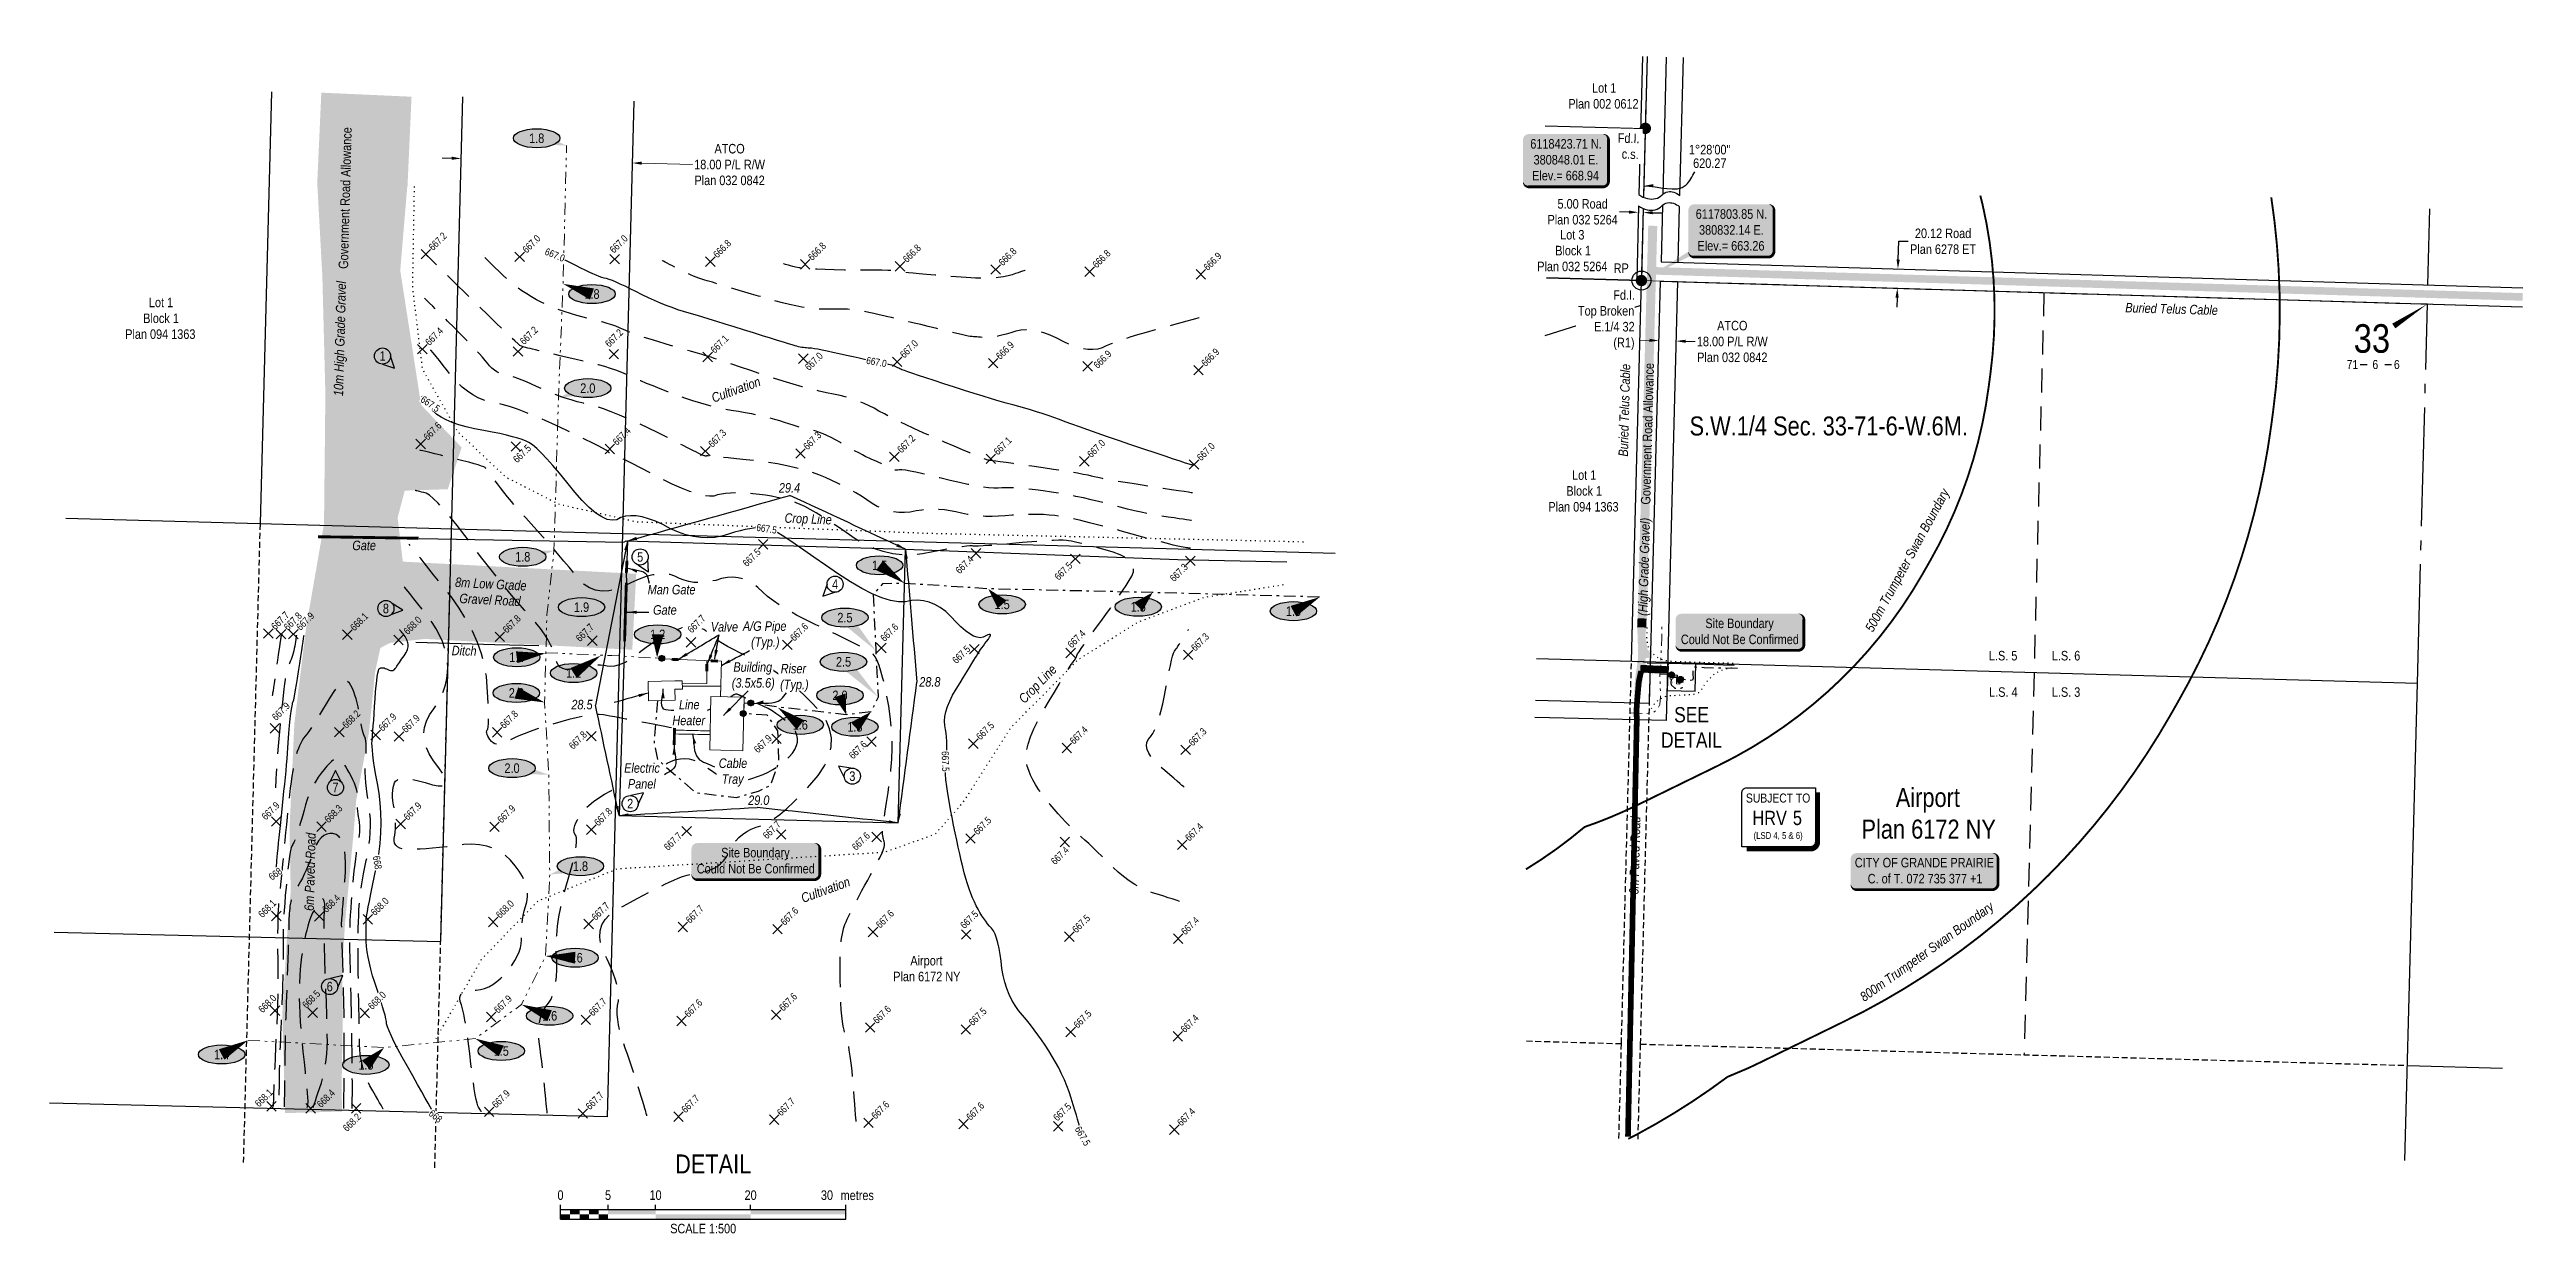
# Model space of a CAD drawing. Extents: x 378565 to 382514, y 6115041 to 6118047.
# Drawn here: x 379158 to 381763, y 6116802 to 6118047 of the extents above; entities that cross this region are included whole.
import ezdxf
from ezdxf.enums import TextEntityAlignment as Align

# ---------------------------------------------------------------- set-up
doc = ezdxf.new("R2010")
doc.units = 0
doc.header["$LTSCALE"] = 5
doc.header["$PDMODE"] = 3
doc.header["$PDSIZE"] = 5
for name, pattern in [('CENTERLINEX3', [5, 2.5, -1, 0.5, -1]), ('CENTERLINEX33', [6.5, 2.5, -1, 0.5, -1, 0.5, -1]), ('DASHDOT2', [12.7, 6.35, -3.175, 0, -3.175]), ('DASHED2', [9.525, 6.35, -3.175]), ('foc-LSD', [8, 5, -3]), ('foc-QUARTERLINE', [33, 25, -3, 2, -3]), ('foc-TOPO', [1, 0.2, -0.8]), ('foc-TRAV', [1.875, 1.25, -0.625])]:
    doc.linetypes.add(name, pattern=pattern)
doc.layers.get('Defpoints').update_dxf_attribs({"color": 9})
for name, color, linetype in [('10', 1, 'Continuous'), ('35', 37, 'Continuous'), ('9', 3, 'Continuous'), ('AS-CABLE', 224, 'foc-CABLE'), ('AS-FENCE-DASH', 48, 'foc-FENCE-DASH'), ('AS-OWNER', 7, 'Continuous'), ('AS-POWER-OH-ATCO PIPELINES', 241, 'foc-OHPOWER'), ('AS-ROADS', 254, 'Continuous'), ('AS-SYMBOL', 7, 'Continuous'), ('AS-TELEPHONE-T', 224, 'Continuous'), ('AS-WILDLIFE', 131, 'DASHDOT2'), ('C-RW', 13, 'Continuous'), ('C-SYMBOL', 7, 'Continuous'), ('CG-NOTES', 7, 'Continuous'), ('Contour_Line_Intermediate', 8, 'DASHED2'), ('Contour_Line_Major', 7, 'Continuous'), ('CTW', 7, 'Continuous'), ('DETAIL-T', 7, 'Continuous'), ('L-BD', 7, 'Continuous'), ('L-MON', 1, 'Continuous'), ('L-QSEC', 8, 'foc-QUARTERLINE'), ('L-ROAD-T', 7, 'Continuous'), ('L-SEC', 7, 'Continuous'), ('L-SECLBL', 7, 'Continuous'), ('L-SECTION-LSD', 7, 'foc-LSD'), ('L-TITLEDB', 4, 'Continuous'), ('L-TITLEDB-T', 4, 'Continuous'), ('L-WATER-DASH', 7, 'foc-TRAV'), ('P-ELEVATION', 7, 'Continuous'), ('T-GENERAL', 48, 'foc-TOPO'), ('T-SLOPE', 48, 'Continuous')]:
    doc.layers.add(name, color=color, linetype=linetype)
for name, color, linetype, lineweight in [('AS-GENERAL', 48, 'Continuous', 18), ('C-RW-T', 13, 'Continuous', 9), ('EXISTING PIPE (EXIST OR HP)', 240, 'CENTERLINEX33', 20), ('T-ELEVATION', 48, 'Continuous', 18), ('T-ELEVATION-T', 48, 'Continuous', 18), ('T-TEXT', 48, 'Continuous', 18), ('T-TOPO', 7, 'Continuous', 0)]:
    doc.layers.add(name, color=color, linetype=linetype, lineweight=lineweight)
doc.layers.add('AS-TELUS-ATCO PIPELINES', color=7, linetype='foc-TEL', lineweight=9, true_color=0xff9c38)
doc.layers.add('EXISTING PIPE IP', color=7, linetype='CENTERLINEX3', lineweight=30, true_color=0x3800e0)
doc.styles.add('100L', font='ARIALN.TTF', dxfattribs={"height": 11})
doc.styles.add('175L', font='ARIALN.TTF', dxfattribs={"height": 20})
doc.styles.add('240', font='ARIALN.TTF', dxfattribs={"height": 30})
doc.styles.add('80', font='ARIALN.TTF', dxfattribs={"height": 10})
doc.styles.add('80CG', font='ARIALN.TTF', dxfattribs={"height": 10})
doc.styles.add('80L', font='ARIALN.TTF', dxfattribs={"height": 10})
doc.styles.add('80LS', font='ARIALNI.TTF', dxfattribs={"height": 10})
doc.styles.add('ELEVATION', font='ARIALN.TTF', dxfattribs={"height": 2.5})
doc.styles.add('foc-LtypeFont', font='ARIALN.TTF', dxfattribs={"height": 7.35})
doc.styles.add('HRV', font='ARIALN.TTF', dxfattribs={"height": 3})
doc.styles.add('SIMPLEX', font='ARIALN.TTF')
doc.styles.get("Standard").update_dxf_attribs({"font": 'ARIALN.TTF'})
doc.linetypes.add('foc-CABLE', pattern='A,2,-1,["C",foc-LtypeFont,S=0.2,R=0,X=-0.625,Y=-0.75],-1.24,8', length=12.24)
doc.linetypes.add('foc-FENCE-DASH', pattern='A,0.5,-0.5,1,-0.5,1,-0.5,1,-0.5,1,-0.5,["X",foc-LtypeFont,S=0.2,R=0,X=-0.625,Y=-0.75],-0.5', length=7.5)
doc.linetypes.add('foc-OHPOWER', pattern='A,10,-1,["O/P",foc-LtypeFont,S=0.2,R=0,X=-0.5,Y=-0.75],-3.25', length=14.25)
doc.linetypes.add('foc-TEL', pattern='A,2,-1,["T",foc-LtypeFont,S=0.2,R=0,X=-0.425,Y=-0.75],-1.24,8', length=12.24)
doc.linetypes.add('foc-TEL-NOLINE', pattern='A,0,-2,["T",foc-LtypeFont,S=0.2,R=0,X=-0.425,Y=-0.75],-10.24', length=12.24)
doc.dimstyles.new('Compass 5 000', dxfattribs={"dimscale": 5, "dimtxt": 9, "dimasz": 2, "dimexe": 0.2, "dimexo": 0.0625, "dimgap": 0.5, "dimtad": 0, "dimtih": 1, "dimtoh": 1, "dimzin": 0, "dimdsep": 46, "dimtxsty": '80CG', "dimcen": 0.1, "dimse1": 1, "dimse2": 1, "dimclrd": 256, "dimclrt": 256, "dimaunit": 1, "dimadec": 4, "dimazin": 0, "dimtfac": 0.06, "dimtofl": 0, "dimtmove": 0, "dimatfit": 1, "dimfxl": 0.2, "dimtolj": 1, "dimtzin": 0, "dimlwd": -1, "dimarcsym": 0})

msp = doc.modelspace()

# ---------------------------------------------------------------- texts
at = {"layer": 'AS-GENERAL', "attachment_point": 1, "rotation": 358.470271, "style": '80L'}
for insert, char_height in [((379581.03, 6117419.86), 9.99672), ((380841.786, 6117390.575), 0.99967)]:
    msp.add_mtext_dynamic_manual_height_columns('{\\fArial Narrow|b0|i1|c0|p34;Ditch}', width=26.34486, gutter_width=50, heights=[0], dxfattribs=dict(at, insert=insert, char_height=char_height))
at = {"layer": 'AS-TELUS-ATCO PIPELINES', "insert": (381340.913, 6117780.479), "char_height": 9.99672, "attachment_point": 1, "rotation": 358.290875, "style": '80L'}
msp.add_mtext_dynamic_manual_height_columns('\\pi0.31536;{\\fArial Narrow|b0|i1|c0|p34;Buried Telus Cable}', width=97.23615, gutter_width=50.013, heights=[0], dxfattribs=at)
at = {"layer": 'AS-WILDLIFE', "char_height": 9.99398, "attachment_point": 5, "style": '240'}
for s, insert, rotation in [('{\\fArial Narrow|b0|i1|c0|p34;500m Trumpeter Swan Boundary}', (381112.978, 6117509.048), 61.365511), ('{\\fArial Narrow|b0|i1|c0|p34;800m Trumpeter Swan Boundary}', (381133.145, 6117096.947), 35.57769)]:
    msp.add_mtext_dynamic_manual_height_columns(s, width=169.4873, gutter_width=44.988, heights=[0], dxfattribs=dict(at, insert=insert, rotation=rotation))
at = {"layer": 'C-SYMBOL', "color": 3, "style": '175L'}
msp.add_text('S.W.1/4 Sec. 33-71-6-W.6M.', height=19.99344, dxfattribs=at).set_placement((381029.145, 6117634.907), align=Align.BOTTOM_CENTER)
at = {"layer": 'C-SYMBOL', "color": 3, "insert": (381062.614, 6117270.24), "char_height": 19.99344, "attachment_point": 1, "style": '175L', "bg_fill": 3, "box_fill_scale": 1.2, "bg_fill_color": 256, "bg_fill_transparency": 0}
msp.add_mtext_dynamic_manual_height_columns('\\pi37.041;Airport\\P\\pi1.0028;Plan 6172 NY', width=141.40055, gutter_width=50, heights=[0], dxfattribs=at)
at = {"layer": 'DETAIL-T', "color": 3, "attachment_point": 5, "style": '80CG'}
for s, insert, char_height, width in [('SEE\\PDETAIL', (380884.857, 6117333.91), 15.9948, 63.61526), ('DETAIL', (379855.867, 6116874.734), 19.9934, 223.78464)]:
    msp.add_mtext(s, dxfattribs=dict(at, insert=insert, char_height=char_height, width=width))
at = {"layer": 'EXISTING PIPE (EXIST OR HP)', "linetype": 'Continuous', "insert": (379887.04, 6117445.403), "char_height": 9.99672, "attachment_point": 1, "style": '80L'}
msp.add_mtext_dynamic_manual_height_columns('\\pi0.057469;{\\fArial Narrow|b0|i1|c0|p34;A/G Pipe\\P\\pi8.6972;(Typ.)}', width=45.66617, gutter_width=50, heights=[0], dxfattribs=at)
at = {"layer": 'L-BD', "style": '80L'}
for s, p in [("1°28'00''", (380904.004, 6117941.534)), ('620.27', (380904.025, 6117927.289))]:
    msp.add_text(s, height=9.9967, dxfattribs=at).set_placement(p, align=Align.MIDDLE)
at = {"layer": 'L-ROAD-T', "style": '80L'}
for p in [(379468.712, 6117890.631), (380838.453, 6117642.694)]:
    msp.add_text('Government Road Allowance', height=9.99672, rotation=88.497773, dxfattribs=at).set_placement(p, align=Align.MIDDLE_CENTER)
at = {"layer": 'T-ELEVATION-T', "style": 'ELEVATION'}
for s, p in [('667.2', (379561.162, 6117834.807, 1.976)), ('667.0', (379751.466, 6117832.054, 1.976)), ('666.8', (379860.284, 6117827.06, 1.976)), ('666.8', (379960.051, 6117824.271, 1.976)), ('666.8', (380059.799, 6117822.162, 1.976)), ('666.8', (380160.466, 6117818.723, 1.976)), ('666.8', (380259.303, 6117816.424, 1.976)), ('666.9', (380376.155, 6117813.764, 1.976)), ('667.4', (379557.433, 6117734.9, 1.976)), ('667.2', (379657.017, 6117735.813, 1.976)), ('667.2', (379746.551, 6117733.151, 1.976)), ('667.1', (379857.565, 6117726.783, 1.976)), ('666.9', (380157.776, 6117720.215, 1.976)), ('666.9', (380373.716, 6117712.837, 1.976)), ('667.0', (379956.754, 6117708.576, 1.976)), ('666.9', (380260.389, 6117710.755, 1.976)), ('667.5', (379649.82, 6117611.531, 1.976)), ('667.4', (379754.679, 6117629.925, 1.976)), ('667.3', (379855.076, 6117627.675, 1.976)), ('667.3', (379955.093, 6117625.186, 1.976)), ('667.2', (380053.87, 6117621.817, 1.976)), ('667.1', (380155.387, 6117619.698, 1.976)), ('667.0', (380253.625, 6117616.929, 1.976)), ('667.0', (380369.037, 6117613.66, 1.976)), ('667.5', (379891.348, 6117502.37, 1.976)), ('667.4', (380115.12, 6117494.816, 1.976)), ('667.5', (380219.24, 6117488.065, 1.976)), ('667.3', (380340.606, 6117486.51, 1.976)), ('667.7', (379395.386, 6117435.958, 1.976)), ('667.8', (379408.712, 6117435.269, 1.976)), ('667.9', (379421.798, 6117435.259, 1.976)), ('668.1', (379478.519, 6117434.799, 1.976)), ('668.0', (379534.691, 6117430.916, 1.976)), ('667.8', (379638.967, 6117432.439, 1.976)), ('667.7', (379715.806, 6117423.369, 1.976)), ('667.6', (379941.217, 6117423.952, 1.976)), ('667.6', (380036.146, 6117423.503, 1.976)), ('667.5', (380111.74, 6117400.291, 1.976)), ('667.4', (380232.969, 6117416.767, 1.976)), ('667.3', (380362.899, 6117413.446, 1.976)), ('667.9', (379396.218, 6117340.557, 1.976)), ('668.2', (379470.112, 6117332.232, 1.976)), ('667.9', (379508.259, 6117329.233, 1.976)), ('667.9', (379532.851, 6117327.634, 1.976)), ('667.8', (379636.147, 6117331.992, 1.976)), ('667.8', (379708.534, 6117310.274, 1.976)), ('667.9', (379903.103, 6117306.434, 1.976)), ('667.6', (380003.018, 6117300.049, 1.976)), ('667.5', (380136.903, 6117320.116, 1.976)), ('667.4', (380235.341, 6117315.538, 1.976)), ('667.3', (380360.23, 6117313.678, 1.976)), ('667.9', (379385.374, 6117235.873, 1.976)), ('668.3', (379451.398, 6117232.815, 1.976)), ('667.9', (379534.691, 6117235.604, 1.976)), ('667.9', (379633.298, 6117232.645, 1.976)), ('667.8', (379735.135, 6117229.606, 1.976)), ('667.5', (380134.014, 6117220.279, 1.976)), ('667.7', (379808.455, 6117203.859, 1.976)), ('667.7', (379912.476, 6117215.877, 1.976)), ('667.6', (380006.251, 6117203.929, 1.976)), ('667.4', (380356.641, 6117213.621, 1.976)), ('667.4', (380215.516, 6117188.862, 1.976)), ('668.1', (379381.754, 6117133.125, 1.976)), ('668.4', (379449.099, 6117138.426, 1.976)), ('668.0', (379500.152, 6117135.287, 1.976)), ('668.0', (379631.839, 6117132.478, 1.976)), ('667.7', (379732.376, 6117130.398, 1.976)), ('667.7', (379831.473, 6117127.25, 1.976)), ('667.6', (379931.011, 6117125.06, 1.976)), ('667.6', (380031.488, 6117122.101, 1.976)), ('667.5', (380120.13, 6117121.564, 1.976)), ('667.5', (380237.87, 6117117.183, 1.976)), ('667.4', (380352.443, 6117115.044, 1.976)), ('668.5', (379428.029, 6117037.865, 1.976)), ('668.0', (379381.925, 6117033.17, 1.976)), ('667.9', (379629.75, 6117032.611, 1.976)), ('667.7', (379729.397, 6117029.682, 1.976)), ('667.6', (379829.994, 6117028.322, 1.976)), ('667.6', (379929.621, 6117034.89, 1.976)), ('667.6', (380028.379, 6117021.594, 1.976)), ('667.5', (380128.996, 6117019.495, 1.976)), ('667.5', (380239.3, 6117016.906, 1.976)), ('667.4', (380351.973, 6117012.237, 1.976)), ('668.1', (379378.218, 6116933.998, 1.976)), ('668.4', (379443.519, 6116933.405, 1.976)), ('667.9', (379627.64, 6116932.933, 1.976)), ('667.7', (379726.258, 6116931.094, 1.976)), ('668.2', (379470.821, 6116908.274, 1.976)), ('667.7', (379826.875, 6116927.805, 1.976)), ('667.7', (379927.432, 6116924.606, 1.976)), ('667.6', (380026.649, 6116921.277, 1.976)), ('667.6', (380126.517, 6116920.007, 1.976)), ('667.4', (380348.274, 6116914.049, 1.976))]:
    msp.add_text(s, height=7.4975, rotation=44.999991, dxfattribs=at).set_placement(p)
at = {"layer": 'T-TEXT', "style": '80LS'}
for s, rotation, p in [('10m High Grade Gravel', 88.497773, (379463.189, 6117742.817)), ('Cultivation', 20, (379879.778, 6117689.118)), ('(High Grade Gravel)', 88.497773, (380834.784, 6117502.788)), ('Cultivation', 20, (379973.99, 6117163.074))]:
    msp.add_text(s, height=9.99672, rotation=rotation, dxfattribs=at).set_placement(p, align=Align.MIDDLE_CENTER)
at = {"layer": 'T-TEXT', "char_height": 9.99672, "attachment_point": 1, "style": '80L'}
for s, width, insert in [('\\pi0.52078;{\\fArial Narrow|b0|i1|c0|p34;29.4}', 22.50791, (379924.45, 6117590.872)), ('\\pi8.6964;{\\fArial Narrow|b0|i1|c0|p34;Gate}', 40.82988, (379467.576, 6117530.298)), ('\\pi0.33437;{\\fArial Narrow|b0|i1|c0|p34;Man Gate}', 50.12729, (379786.628, 6117483.756)), ('\\pi0.40144;{\\fArial Narrow|b0|i1|c0|p34;28.8}', 22.50791, (380072.195, 6117386.754)), ('\\pi0.35371;{\\fArial Narrow|b0|i1|c0|p34;28.5}', 22.50791, (379706.321, 6117362.891))]:
    msp.add_mtext_dynamic_manual_height_columns(s, width=width, gutter_width=50, heights=[0], dxfattribs=dict(at, insert=insert))
for insert, rotation in [((379930.574, 6117559.237), 357.745117), ((380175.68, 6117364.992), 45.428962)]:
    msp.add_mtext_dynamic_manual_height_columns('\\pi0.57634;{\\fArial Narrow|b0|i1|c0|p34;Crop Line}', width=49.47926, gutter_width=50, heights=[0], dxfattribs=dict(at, insert=insert, rotation=rotation))
at = {"layer": 'T-TEXT', "char_height": 9.99672, "attachment_point": 2, "style": '80LS', "bg_fill": 1, "box_fill_scale": 1.15, "bg_fill_color": 254, "bg_fill_transparency": 0}
for s, insert, width, rotation in [('8m Low Grade\\PGravel Road', (379622.257, 6117489.7), 74.92536, 357.021439), ('6m Paved Road', (379426.783, 6117182.118), 82.7809, 88.600716)]:
    msp.add_mtext(s, dxfattribs=dict(at, insert=insert, width=width, rotation=rotation))
at = {"layer": 'T-TEXT', "insert": (380820.125, 6117199.319), "char_height": 9.99672, "width": 82.7809, "attachment_point": 2, "rotation": 88.600716, "style": '80LS'}
msp.add_mtext('6m Paved Road', dxfattribs=at)

# ---------------------------------------------------------------- blocks, each defined once
blk = doc.blocks.new('fdia')
at = {"color": 255, "const_width": 1}
blk.add_lwpolyline([(-0.5, 0, 1), (0.5, 0, 1)], format="xyb", close=True, dxfattribs=at)
blk = doc.blocks.new('Fdiaa')
blk.add_blockref('fdia', (0, 0))
blk = doc.blocks.new('fdib')
at = {"color": 1, "const_width": 1.6}
blk.add_lwpolyline([(-0.4, 0, 1), (0.4, 0, 1)], format="xyb", close=True, dxfattribs=at)
at = {"color": 1}
blk.add_circle((0, 0), 0.8, dxfattribs=at)
blk = doc.blocks.new('Fdibb')
blk.add_blockref('fdib', (0, 0))
blk = doc.blocks.new('fdicc')
for name in ['Fdibb', 'Fdiaa']:
    blk.add_blockref(name, (0, 0))
blk = doc.blocks.new('FDI')
blk.add_blockref('fdicc', (0, 0))
blk = doc.blocks.new('RISER')
h = blk.add_hatch(color=255)
h.dxf.hatch_style = 1
edge = h.paths.add_edge_path()
edge.add_arc((0, 0), 0.7, 0, 360)
blk.add_hatch(color=48).paths.add_polyline_path([(0.58, -0.15), (-0.58, -0.15, 0.774597)])
at = {"color": 48}
blk.add_line((-0.58, -0.15), (0.58, -0.15), dxfattribs=at)
blk.add_circle((0, 0), 0.6, dxfattribs=at)
blk = doc.blocks.new('L-SECLBL')
at = {"layer": '9', "color": 7}
for p, q in [((-5.1, -27.8), (-12.3, -27.8)), ((20.7, -27.8), (13.5, -27.8))]:
    blk.add_line(p, q, dxfattribs=at)
at = {"layer": '10', "color": 2, "style": 'SIMPLEX'}
blk.add_attdef('SEC', text='', height=30, dxfattribs=at).set_placement((0, 0), align=Align.MIDDLE)
at = {"layer": '10', "color": 5, "style": '80L'}
blk.add_attdef('TWP', text='', height=9.5, dxfattribs=at).set_placement((-14.4, -27.4), align=Align.MIDDLE_RIGHT)
blk.add_attdef('RGE', text='', height=9.5, dxfattribs=at).set_placement((3.6, -27.4), align=Align.MIDDLE_CENTER)
blk.add_attdef('MER', text='', height=9.5, dxfattribs=at).set_placement((23.2, -27.4), align=Align.MIDDLE_LEFT)
blk = doc.blocks.new('*D606')
at = {"layer": 'Defpoints', "color": 0, "transparency": 16777216}
for p in [(381100.2, 6117816), (381101.9, 6117815.9), (381099.6, 6117795.9)]:
    blk.add_point(p, dxfattribs=at)
at = {"layer": 'L-TITLEDB-T', "transparency": 16777216}
for p, q in [((381102.2, 6117825.9), (381102.8, 6117845.1)), ((381102.8, 6117845.1), (381112.8, 6117845.1)), ((381101, 6117785.8), (381100.7, 6117775.8))]:
    blk.add_line(p, q, dxfattribs=at)
for points in [[(381100.5, 6117826), (381103.9, 6117825.9), (381101.9, 6117815.9)], [(381099.3, 6117785.9), (381102.7, 6117785.8), (381101.3, 6117795.8)]]:
    blk.add_solid(points, dxfattribs=at)
at = {"layer": 'L-TITLEDB-T', "transparency": 16777216, "insert": (381149.4, 6117845.1), "char_height": 10, "attachment_point": 5, "style": '80CG'}
blk.add_mtext('\\A1;20.12 Road\\PPlan 6278 ET', dxfattribs=at)
blk = doc.blocks.new('*D609')
at = {"layer": 'C-RW-T', "transparency": 16777216}
for p, q in [((380840.6, 6117740.9), (380830.6, 6117741.2)), ((380878.6, 6117739.9), (380888.6, 6117739.7))]:
    blk.add_line(p, q, dxfattribs=at)
for points in [[(380840.7, 6117742.6), (380840.6, 6117739.3), (380850.6, 6117740.7)], [(380878.6, 6117741.6), (380878.5, 6117738.3), (380868.6, 6117740.2)]]:
    blk.add_solid(points, dxfattribs=at)
at = {"layer": 'Defpoints', "color": 0, "transparency": 16777216}
for p in [(380868.6, 6117740.2), (380846, 6117563.4), (380863.9, 6117563)]:
    blk.add_point(p, dxfattribs=at)
at = {"layer": 'C-RW-T', "transparency": 16777216, "insert": (380927.7, 6117739.7), "char_height": 10, "attachment_point": 5, "style": '80CG'}
blk.add_mtext('\\A1;ATCO\\P18.00 P/L R/W\\PPlan 032 0842', dxfattribs=at)
blk = doc.blocks.new('*D611')
at = {"layer": 'C-RW-T', "transparency": 16777216}
for p, q in [((379580.9, 6117932.5), (379570.9, 6117932.7)), ((379780.7, 6117927.2), (379834, 6117925.8))]:
    blk.add_line(p, q, dxfattribs=at)
for points in [[(379580.9, 6117934.1), (379580.8, 6117930.8), (379590.9, 6117932.2)], [(379780.8, 6117928.9), (379780.7, 6117925.6), (379770.7, 6117927.5)]]:
    blk.add_solid(points, dxfattribs=at)
at = {"layer": 'Defpoints', "color": 0, "transparency": 16777216}
for p in [(379770.7, 6117927.5), (379590.1, 6117903.7), (379770, 6117899)]:
    blk.add_point(p, dxfattribs=at)
at = {"layer": 'C-RW-T', "transparency": 16777216, "insert": (379873.1, 6117925.8), "char_height": 10, "attachment_point": 5, "style": '80CG'}
blk.add_mtext('\\A1;ATCO\\P18.00 P/L R/W\\PPlan 032 0842', dxfattribs=at)
blk = doc.blocks.new('*U615')
at = {"layer": 'P-ELEVATION'}
h = blk.add_hatch(color=111, dxfattribs=at)
h.dxf.hatch_style = 1
edge = h.paths.add_edge_path()
edge.add_ellipse((0, 0), major_axis=(-24.4, 0), ratio=0.410256, start_angle=0, end_angle=360)
at = {"layer": 'P-ELEVATION', "color": 7, "flags": 128}
blk.add_lwpolyline([(0, 0, 12.5, 0, 0), (27.8, 14.9, 0, 0, 0)], format="xyseb", dxfattribs=at)
at = {"layer": 'P-ELEVATION', "color": 7}
blk.add_ellipse((0, 0), major_axis=(-24.4, 0), ratio=0.410256, dxfattribs=at)
at = {"layer": 'P-ELEVATION', "style": '80'}
blk.add_attdef('ELEVATION', text='', height=10, dxfattribs=at).set_placement((0, 0), align=Align.MIDDLE_CENTER)
blk = doc.blocks.new('*U616')
at = {"layer": 'P-ELEVATION'}
h = blk.add_hatch(color=111, dxfattribs=at)
h.dxf.hatch_style = 1
edge = h.paths.add_edge_path()
edge.add_ellipse((0, 0), major_axis=(-24.4, 0), ratio=0.410256, start_angle=0, end_angle=360)
at = {"layer": 'P-ELEVATION', "color": 7, "flags": 128}
blk.add_lwpolyline([(0, 0, 12.5, 0, 0), (19.1, 18.2, 0, 0, 0)], format="xyseb", dxfattribs=at)
at = {"layer": 'P-ELEVATION', "color": 7}
blk.add_ellipse((0, 0), major_axis=(-24.4, 0), ratio=0.410256, dxfattribs=at)
at = {"layer": 'P-ELEVATION', "style": '80'}
blk.add_attdef('ELEVATION', text='', height=10, dxfattribs=at).set_placement((0, 0), align=Align.MIDDLE_CENTER)
blk = doc.blocks.new('*U617')
at = {"layer": 'P-ELEVATION'}
h = blk.add_hatch(color=111, dxfattribs=at)
h.dxf.hatch_style = 1
edge = h.paths.add_edge_path()
edge.add_ellipse((0, 0), major_axis=(-24.4, 0), ratio=0.410256, start_angle=0, end_angle=360)
at = {"layer": 'P-ELEVATION', "color": 7, "flags": 128}
blk.add_lwpolyline([(0, 0, 12.5, 0, 0), (-27.4, 13, 0, 0, 0)], format="xyseb", dxfattribs=at)
at = {"layer": 'P-ELEVATION', "color": 7}
blk.add_ellipse((0, 0), major_axis=(-24.4, 0), ratio=0.410256, dxfattribs=at)
at = {"layer": 'P-ELEVATION', "style": '80'}
blk.add_attdef('ELEVATION', text='', height=10, dxfattribs=at).set_placement((0, 0), align=Align.MIDDLE_CENTER)
blk = doc.blocks.new('*U618')
at = {"layer": 'P-ELEVATION'}
h = blk.add_hatch(color=111, dxfattribs=at)
h.dxf.hatch_style = 1
edge = h.paths.add_edge_path()
edge.add_ellipse((0, 0), major_axis=(-24.4, 0), ratio=0.410256, start_angle=0, end_angle=360)
at = {"layer": 'P-ELEVATION', "color": 7, "flags": 128}
blk.add_lwpolyline([(0, 0, 12.5, 0, 0), (-29.7, 11.8, 0, 0, 0)], format="xyseb", dxfattribs=at)
at = {"layer": 'P-ELEVATION', "color": 7}
blk.add_ellipse((0, 0), major_axis=(-24.4, 0), ratio=0.410256, dxfattribs=at)
at = {"layer": 'P-ELEVATION', "style": '80'}
blk.add_attdef('ELEVATION', text='', height=10, dxfattribs=at).set_placement((0, 0), align=Align.MIDDLE_CENTER)
blk = doc.blocks.new('*U619')
at = {"layer": 'P-ELEVATION'}
h = blk.add_hatch(color=111, dxfattribs=at)
h.dxf.hatch_style = 1
edge = h.paths.add_edge_path()
edge.add_ellipse((0, 0), major_axis=(-24.4, 0), ratio=0.410256, start_angle=0, end_angle=360)
at = {"layer": 'P-ELEVATION', "color": 7, "flags": 128}
blk.add_lwpolyline([(0, 0, 12.5, 0, 0), (-31.1, 1.7, 0, 0, 0)], format="xyseb", dxfattribs=at)
at = {"layer": 'P-ELEVATION', "color": 7}
blk.add_ellipse((0, 0), major_axis=(-24.4, 0), ratio=0.410256, dxfattribs=at)
at = {"layer": 'P-ELEVATION', "style": '80'}
blk.add_attdef('ELEVATION', text='', height=10, dxfattribs=at).set_placement((0, 0), align=Align.MIDDLE_CENTER)
blk = doc.blocks.new('*U620')
at = {"layer": 'P-ELEVATION'}
h = blk.add_hatch(color=111, dxfattribs=at)
h.dxf.hatch_style = 1
edge = h.paths.add_edge_path()
edge.add_ellipse((0, 0), major_axis=(-24.4, 0), ratio=0.410256, start_angle=0, end_angle=360)
at = {"layer": 'P-ELEVATION', "color": 7, "flags": 128}
blk.add_lwpolyline([(0, 0, 12.5, 0, 0), (-32.3, -8.7, 0, 0, 0)], format="xyseb", dxfattribs=at)
at = {"layer": 'P-ELEVATION', "color": 7}
blk.add_ellipse((0, 0), major_axis=(-24.4, 0), ratio=0.410256, dxfattribs=at)
at = {"layer": 'P-ELEVATION', "style": '80'}
blk.add_attdef('ELEVATION', text='', height=10, dxfattribs=at).set_placement((0, 0), align=Align.MIDDLE_CENTER)
blk = doc.blocks.new('*U621')
at = {"layer": 'P-ELEVATION'}
h = blk.add_hatch(color=111, dxfattribs=at)
h.dxf.hatch_style = 1
edge = h.paths.add_edge_path()
edge.add_ellipse((0, 0), major_axis=(-24.4, 0), ratio=0.410256, start_angle=0, end_angle=360)
at = {"layer": 'P-ELEVATION', "color": 7, "flags": 128}
blk.add_lwpolyline([(0, 0, 12.5, 0, 0), (38.6, -6.9, 0, 0, 0)], format="xyseb", dxfattribs=at)
at = {"layer": 'P-ELEVATION', "color": 7}
blk.add_ellipse((0, 0), major_axis=(-24.4, 0), ratio=0.410256, dxfattribs=at)
at = {"layer": 'P-ELEVATION', "style": '80'}
blk.add_attdef('ELEVATION', text='', height=10, dxfattribs=at).set_placement((0, 0), align=Align.MIDDLE_CENTER)
blk = doc.blocks.new('*U622')
at = {"layer": 'P-ELEVATION'}
h = blk.add_hatch(color=111, dxfattribs=at)
h.dxf.hatch_style = 1
edge = h.paths.add_edge_path()
edge.add_ellipse((0, 0), major_axis=(-24.4, 0), ratio=0.410256, start_angle=0, end_angle=360)
at = {"layer": 'P-ELEVATION', "color": 7, "flags": 128}
blk.add_lwpolyline([(0, 0, 12.5, 0, 0), (29.7, -10, 0, 0, 0)], format="xyseb", dxfattribs=at)
at = {"layer": 'P-ELEVATION', "color": 7}
blk.add_ellipse((0, 0), major_axis=(-24.4, 0), ratio=0.410256, dxfattribs=at)
at = {"layer": 'P-ELEVATION', "style": '80'}
blk.add_attdef('ELEVATION', text='', height=10, dxfattribs=at).set_placement((0, 0), align=Align.MIDDLE_CENTER)
blk = doc.blocks.new('*U623')
at = {"layer": 'P-ELEVATION'}
h = blk.add_hatch(color=111, dxfattribs=at)
h.dxf.hatch_style = 1
edge = h.paths.add_edge_path()
edge.add_ellipse((0, 0), major_axis=(-24.4, 0), ratio=0.410256, start_angle=0, end_angle=360)
at = {"layer": 'P-ELEVATION', "color": 7, "flags": 128}
blk.add_lwpolyline([(0, 0, 12.5, 0, 0), (30.4, 4.1, 0, 0, 0)], format="xyseb", dxfattribs=at)
at = {"layer": 'P-ELEVATION', "color": 7}
blk.add_ellipse((0, 0), major_axis=(-24.4, 0), ratio=0.410256, dxfattribs=at)
at = {"layer": 'P-ELEVATION', "style": '80'}
blk.add_attdef('ELEVATION', text='', height=10, dxfattribs=at).set_placement((0, 0), align=Align.MIDDLE_CENTER)
blk = doc.blocks.new('*U624')
at = {"layer": 'P-ELEVATION'}
h = blk.add_hatch(color=111, dxfattribs=at)
h.dxf.hatch_style = 1
edge = h.paths.add_edge_path()
edge.add_ellipse((0, 0), major_axis=(-24.4, 0), ratio=0.410256, start_angle=0, end_angle=360)
at = {"layer": 'P-ELEVATION', "color": 7, "flags": 128}
blk.add_lwpolyline([(0, 0, 12.5, 0, 0), (-36.5, -8, 0, 0, 0)], format="xyseb", dxfattribs=at)
at = {"layer": 'P-ELEVATION', "color": 7}
blk.add_ellipse((0, 0), major_axis=(-24.4, 0), ratio=0.410256, dxfattribs=at)
at = {"layer": 'P-ELEVATION', "style": '80'}
blk.add_attdef('ELEVATION', text='', height=10, dxfattribs=at).set_placement((0, 0), align=Align.MIDDLE_CENTER)
blk = doc.blocks.new('*U625')
at = {"layer": 'P-ELEVATION'}
h = blk.add_hatch(color=111, dxfattribs=at)
h.dxf.hatch_style = 1
edge = h.paths.add_edge_path()
edge.add_ellipse((0, 0), major_axis=(-24.4, 0), ratio=0.410256, start_angle=0, end_angle=360)
at = {"layer": 'P-ELEVATION', "color": 7, "flags": 128}
blk.add_lwpolyline([(0, 0, 12.5, 0, 0), (32.9, 6.5, 0, 0, 0)], format="xyseb", dxfattribs=at)
at = {"layer": 'P-ELEVATION', "color": 7}
blk.add_ellipse((0, 0), major_axis=(-24.4, 0), ratio=0.410256, dxfattribs=at)
at = {"layer": 'P-ELEVATION', "style": '80'}
blk.add_attdef('ELEVATION', text='', height=10, dxfattribs=at).set_placement((0, 0), align=Align.MIDDLE_CENTER)
blk = doc.blocks.new('*U626')
at = {"layer": 'P-ELEVATION'}
h = blk.add_hatch(color=111, dxfattribs=at)
h.dxf.hatch_style = 1
edge = h.paths.add_edge_path()
edge.add_ellipse((0, 0), major_axis=(-24.4, 0), ratio=0.410256, start_angle=0, end_angle=360)
at = {"layer": 'P-ELEVATION', "color": 7, "flags": 128}
blk.add_lwpolyline([(0, 0, 12.5, 0, 0), (-30.9, -10.7, 0, 0, 0)], format="xyseb", dxfattribs=at)
at = {"layer": 'P-ELEVATION', "color": 7}
blk.add_ellipse((0, 0), major_axis=(-24.4, 0), ratio=0.410256, dxfattribs=at)
at = {"layer": 'P-ELEVATION', "style": '80'}
blk.add_attdef('ELEVATION', text='', height=10, dxfattribs=at).set_placement((0, 0), align=Align.MIDDLE_CENTER)
blk = doc.blocks.new('*U627')
at = {"layer": 'P-ELEVATION'}
h = blk.add_hatch(color=111, dxfattribs=at)
h.dxf.hatch_style = 1
edge = h.paths.add_edge_path()
edge.add_ellipse((0, 0), major_axis=(-24.4, 0), ratio=0.410256, start_angle=0, end_angle=360)
at = {"layer": 'P-ELEVATION', "color": 7, "flags": 128}
blk.add_lwpolyline([(0, 0, 12.5, 0, 0), (-30.4, 10.7, 0, 0, 0)], format="xyseb", dxfattribs=at)
at = {"layer": 'P-ELEVATION', "color": 7}
blk.add_ellipse((0, 0), major_axis=(-24.4, 0), ratio=0.410256, dxfattribs=at)
at = {"layer": 'P-ELEVATION', "style": '80'}
blk.add_attdef('ELEVATION', text='', height=10, dxfattribs=at).set_placement((0, 0), align=Align.MIDDLE_CENTER)
blk = doc.blocks.new('*U628')
at = {"layer": 'P-ELEVATION'}
h = blk.add_hatch(color=111, dxfattribs=at)
h.dxf.hatch_style = 1
edge = h.paths.add_edge_path()
edge.add_ellipse((0, 0), major_axis=(-24.4, 0), ratio=0.410256, start_angle=0, end_angle=360)
at = {"layer": 'P-ELEVATION', "color": 7, "flags": 128}
blk.add_lwpolyline([(0, 0, 12.5, 0, 0), (31.5, -7.8, 0, 0, 0)], format="xyseb", dxfattribs=at)
at = {"layer": 'P-ELEVATION', "color": 7}
blk.add_ellipse((0, 0), major_axis=(-24.4, 0), ratio=0.410256, dxfattribs=at)
at = {"layer": 'P-ELEVATION', "style": '80'}
blk.add_attdef('ELEVATION', text='', height=10, dxfattribs=at).set_placement((0, 0), align=Align.MIDDLE_CENTER)
blk = doc.blocks.new('*U629')
at = {"layer": 'P-ELEVATION'}
h = blk.add_hatch(color=111, dxfattribs=at)
h.dxf.hatch_style = 1
edge = h.paths.add_edge_path()
edge.add_ellipse((0, 0), major_axis=(-24.4, 0), ratio=0.410256, start_angle=0, end_angle=360)
at = {"layer": 'P-ELEVATION', "color": 7, "flags": 128}
blk.add_lwpolyline([(0, 0, 12.5, 0, 0), (28.7, 18.5, 0, 0, 0)], format="xyseb", dxfattribs=at)
at = {"layer": 'P-ELEVATION', "color": 7}
blk.add_ellipse((0, 0), major_axis=(-24.4, 0), ratio=0.410256, dxfattribs=at)
at = {"layer": 'P-ELEVATION', "style": '80'}
blk.add_attdef('ELEVATION', text='', height=10, dxfattribs=at).set_placement((0, 0), align=Align.MIDDLE_CENTER)
blk = doc.blocks.new('*U630')
at = {"layer": 'P-ELEVATION'}
h = blk.add_hatch(color=111, dxfattribs=at)
h.dxf.hatch_style = 1
edge = h.paths.add_edge_path()
edge.add_ellipse((0, 0), major_axis=(-24.4, 0), ratio=0.410256, start_angle=0, end_angle=360)
at = {"layer": 'P-ELEVATION', "color": 7, "flags": 128}
blk.add_lwpolyline([(0, 0, 12.5, 0, 0), (-0.6, -24.3, 0, 0, 0)], format="xyseb", dxfattribs=at)
at = {"layer": 'P-ELEVATION', "color": 7}
blk.add_ellipse((0, 0), major_axis=(-24.4, 0), ratio=0.410256, dxfattribs=at)
at = {"layer": 'P-ELEVATION', "style": '80'}
blk.add_attdef('ELEVATION', text='', height=10, dxfattribs=at).set_placement((0, 0), align=Align.MIDDLE_CENTER)
blk = doc.blocks.new('*U631')
at = {"layer": 'P-ELEVATION'}
h = blk.add_hatch(color=111, dxfattribs=at)
h.dxf.hatch_style = 1
edge = h.paths.add_edge_path()
edge.add_ellipse((0, 0), major_axis=(-24.4, 0), ratio=0.410256, start_angle=0, end_angle=360)
at = {"layer": 'P-ELEVATION', "color": 7, "flags": 128}
blk.add_lwpolyline([(0, 0, 12.5, 0, 0), (15.2, 15, 0, 0, 0)], format="xyseb", dxfattribs=at)
at = {"layer": 'P-ELEVATION', "color": 7}
blk.add_ellipse((0, 0), major_axis=(-24.4, 0), ratio=0.410256, dxfattribs=at)
at = {"layer": 'P-ELEVATION', "style": '80'}
blk.add_attdef('ELEVATION', text='', height=10, dxfattribs=at).set_placement((0, 0), align=Align.MIDDLE_CENTER)
blk = doc.blocks.new('*U632')
at = {"layer": 'P-ELEVATION'}
h = blk.add_hatch(color=111, dxfattribs=at)
h.dxf.hatch_style = 1
edge = h.paths.add_edge_path()
edge.add_ellipse((0, 0), major_axis=(-24.4, 0), ratio=0.410256, start_angle=0, end_angle=360)
at = {"layer": 'P-ELEVATION', "color": 7, "flags": 128}
blk.add_lwpolyline([(0, 0, 12.5, 0, 0), (-14.6, 16.3, 0, 0, 0)], format="xyseb", dxfattribs=at)
at = {"layer": 'P-ELEVATION', "color": 7}
blk.add_ellipse((0, 0), major_axis=(-24.4, 0), ratio=0.410256, dxfattribs=at)
at = {"layer": 'P-ELEVATION', "style": '80'}
blk.add_attdef('ELEVATION', text='', height=10, dxfattribs=at).set_placement((0, 0), align=Align.MIDDLE_CENTER)
blk = doc.blocks.new('*U633')
at = {"layer": 'P-ELEVATION'}
h = blk.add_hatch(color=111, dxfattribs=at)
h.dxf.hatch_style = 1
edge = h.paths.add_edge_path()
edge.add_ellipse((0, 0), major_axis=(-24.4, 0), ratio=0.410256, start_angle=0, end_angle=360)
at = {"layer": 'P-ELEVATION', "color": 7, "flags": 128}
blk.add_lwpolyline([(0, 0, 12.5, 0, 0), (26, -18.9, 0, 0, 0)], format="xyseb", dxfattribs=at)
at = {"layer": 'P-ELEVATION', "color": 7}
blk.add_ellipse((0, 0), major_axis=(-24.4, 0), ratio=0.410256, dxfattribs=at)
at = {"layer": 'P-ELEVATION', "style": '80'}
blk.add_attdef('ELEVATION', text='', height=10, dxfattribs=at).set_placement((0, 0), align=Align.MIDDLE_CENTER)
blk = doc.blocks.new('*U634')
at = {"layer": 'P-ELEVATION'}
h = blk.add_hatch(color=111, dxfattribs=at)
h.dxf.hatch_style = 1
edge = h.paths.add_edge_path()
edge.add_ellipse((0, 0), major_axis=(-24.4, 0), ratio=0.410256, start_angle=0, end_angle=360)
at = {"layer": 'P-ELEVATION', "color": 7, "flags": 128}
blk.add_lwpolyline([(0, 0, 12.5, 0, 0), (32.4, -34.7, 0, 0, 0)], format="xyseb", dxfattribs=at)
at = {"layer": 'P-ELEVATION', "color": 7}
blk.add_ellipse((0, 0), major_axis=(-24.4, 0), ratio=0.410256, dxfattribs=at)
at = {"layer": 'P-ELEVATION', "style": '80'}
blk.add_attdef('ELEVATION', text='', height=10, dxfattribs=at).set_placement((0, 0), align=Align.MIDDLE_CENTER)
blk = doc.blocks.new('*U635')
at = {"layer": 'P-ELEVATION'}
h = blk.add_hatch(color=111, dxfattribs=at)
h.dxf.hatch_style = 1
edge = h.paths.add_edge_path()
edge.add_ellipse((0, 0), major_axis=(-24.4, 0), ratio=0.410256, start_angle=0, end_angle=360)
at = {"layer": 'P-ELEVATION', "color": 7, "flags": 128}
blk.add_lwpolyline([(0, 0, 12.5, 0, 0), (36.4, -37, 0, 0, 0)], format="xyseb", dxfattribs=at)
at = {"layer": 'P-ELEVATION', "color": 7}
blk.add_ellipse((0, 0), major_axis=(-24.4, 0), ratio=0.410256, dxfattribs=at)
at = {"layer": 'P-ELEVATION', "style": '80'}
blk.add_attdef('ELEVATION', text='', height=10, dxfattribs=at).set_placement((0, 0), align=Align.MIDDLE_CENTER)
blk = doc.blocks.new('*U636')
at = {"layer": 'P-ELEVATION'}
h = blk.add_hatch(color=111, dxfattribs=at)
h.dxf.hatch_style = 1
edge = h.paths.add_edge_path()
edge.add_ellipse((0, 0), major_axis=(-24.4, 0), ratio=0.410256, start_angle=0, end_angle=360)
at = {"layer": 'P-ELEVATION', "color": 7, "flags": 128}
blk.add_lwpolyline([(0, 0, 12.5, 0, 0), (16.9, 15.7, 0, 0, 0)], format="xyseb", dxfattribs=at)
at = {"layer": 'P-ELEVATION', "color": 7}
blk.add_ellipse((0, 0), major_axis=(-24.4, 0), ratio=0.410256, dxfattribs=at)
at = {"layer": 'P-ELEVATION', "style": '80'}
blk.add_attdef('ELEVATION', text='', height=10, dxfattribs=at).set_placement((0, 0), align=Align.MIDDLE_CENTER)
blk = doc.blocks.new('*U637')
at = {"layer": 'P-ELEVATION'}
h = blk.add_hatch(color=111, dxfattribs=at)
h.dxf.hatch_style = 1
edge = h.paths.add_edge_path()
edge.add_ellipse((0, 0), major_axis=(-24.4, 0), ratio=0.410256, start_angle=0, end_angle=360)
at = {"layer": 'P-ELEVATION', "color": 7, "flags": 128}
blk.add_lwpolyline([(0, 0, 12.5, 0, 0), (6.6, -20.4, 0, 0, 0)], format="xyseb", dxfattribs=at)
at = {"layer": 'P-ELEVATION', "color": 7}
blk.add_ellipse((0, 0), major_axis=(-24.4, 0), ratio=0.410256, dxfattribs=at)
at = {"layer": 'P-ELEVATION', "style": '80'}
blk.add_attdef('ELEVATION', text='', height=10, dxfattribs=at).set_placement((0, 0), align=Align.MIDDLE_CENTER)
blk = doc.blocks.new('*U638')
at = {"layer": 'P-ELEVATION'}
h = blk.add_hatch(color=111, dxfattribs=at)
h.dxf.hatch_style = 1
edge = h.paths.add_edge_path()
edge.add_ellipse((0, 0), major_axis=(-24.4, 0), ratio=0.410256, start_angle=0, end_angle=360)
at = {"layer": 'P-ELEVATION', "color": 7, "flags": 128}
blk.add_lwpolyline([(0, 0, 12.5, 0, 0), (-23.5, 18.2, 0, 0, 0)], format="xyseb", dxfattribs=at)
at = {"layer": 'P-ELEVATION', "color": 7}
blk.add_ellipse((0, 0), major_axis=(-24.4, 0), ratio=0.410256, dxfattribs=at)
at = {"layer": 'P-ELEVATION', "style": '80'}
blk.add_attdef('ELEVATION', text='', height=10, dxfattribs=at).set_placement((0, 0), align=Align.MIDDLE_CENTER)
blk = doc.blocks.new('*U639')
at = {"color": 0}
for p, q in [((-150, 0), (-150, 15)), ((-150, 10), (150.2, 10)), ((-150, 0), (150.2, 0)), ((-100, 10), (-100, 15)), ((-50, 10), (-50, 15)), ((50, 10), (50, 15)), ((150.2, 0), (150.2, 15))]:
    blk.add_line(p, q, dxfattribs=at)
for points in [[(-150, 5), (-140, 5), (-150, 0), (-140, 0)], [(-140, 10), (-130, 10), (-140, 5), (-130, 5)], [(-130, 5), (-120, 5), (-130, 0), (-120, 0)], [(-120, 10), (-110, 10), (-120, 5), (-110, 5)], [(-110, 5), (-100, 5), (-110, 0), (-100, 0)], [(-100, 10), (-50, 10), (-100, 5), (-50, 5)], [(-50, 5), (50, 5), (-50, 0), (50, 0)], [(50, 10), (150.2, 10), (50, 5), (150.2, 5)]]:
    blk.add_solid(points, dxfattribs=at)
at = {"color": 0, "style": '80'}
blk.add_text('metres', height=10, dxfattribs=at).set_placement((162.2, 20), align=Align.CENTER)
at = {"color": 0, "char_height": 10, "style": '80'}
for s, insert, attachment_point in [('0', (-150, 30.2), 2), ('5', (-100, 30.2), 2), ('10', (-50, 30.2), 2), ('20', (50, 30.2), 2), ('30', (136.7, 30.2), 3), ('SCALE 1:500', (0.1, -5), 2)]:
    blk.add_mtext(s, dxfattribs=dict(at, insert=insert, attachment_point=attachment_point))
blk = doc.blocks.new('HRV')
blk.add_lwpolyline([(-35.1, 31.6), (37.2, 31.6), (37.2, -25.5, -0.414214), (32.2, -30.5), (-40.1, -30.5), (-40.1, 26.6, -0.414214)], format="xyb", close=True)
at = {"const_width": 5, "flags": 128}
blk.add_lwpolyline([(-35.1, -33), (32.2, -33, 0.414214), (39.7, -25.5), (39.7, 26.6)], format="xyb", dxfattribs=at)
at = {"style": '80L'}
blk.add_text('SUBJECT TO', height=9.5, dxfattribs=at).set_placement((-2, 13.1), align=Align.BOTTOM_CENTER)
blk.add_attdef('(N.W.1/4 00)', text='', height=7.12, dxfattribs=at).set_placement((-2, -24.4), align=Align.BOTTOM_CENTER)
at = {"layer": 'CTW', "color": 3, "style": 'HRV'}
blk.add_text('HRV', height=15, dxfattribs=at).set_placement((-10.9, -0.2), align=Align.MIDDLE_CENTER)
blk.add_attdef('0', text='', height=15, dxfattribs=at).set_placement((18.3, -0.2), align=Align.MIDDLE_CENTER)
blk = doc.blocks.new('*U641')
at = {"layer": 'CG-NOTES', "color": 182}
blk.add_lwpolyline([(-0.1, -8.5), (12.6, -12.8), (8.5, -0.1)], dxfattribs=at)
blk.add_circle((0, 0), 8.49, dxfattribs=at)
at = {"color": 182, "style": '80L'}
blk.add_attdef('#', text='', height=10, dxfattribs=at).set_placement((0, 0), align=Align.MIDDLE_CENTER)
blk = doc.blocks.new('*U642')
at = {"layer": 'CG-NOTES', "color": 182}
blk.add_lwpolyline([(8.4, -0.8), (13.9, 11.5), (0.8, 8.4)], dxfattribs=at)
blk.add_circle((0, 0), 8.49, dxfattribs=at)
at = {"color": 182, "style": '80L'}
blk.add_attdef('#', text='', height=10, dxfattribs=at).set_placement((0, 0), align=Align.MIDDLE_CENTER)
blk = doc.blocks.new('*U643')
at = {"layer": 'CG-NOTES', "color": 182}
blk.add_lwpolyline([(-1.4, 8.4), (-14.7, 10.4), (-8.4, -1.4)], dxfattribs=at)
blk.add_circle((0, 0), 8.49, dxfattribs=at)
at = {"color": 182, "style": '80L'}
blk.add_attdef('#', text='', height=10, dxfattribs=at).set_placement((0, 0), align=Align.MIDDLE_CENTER)
blk = doc.blocks.new('*U644')
at = {"layer": 'CG-NOTES', "color": 182}
blk.add_lwpolyline([(-8.5, 0.1), (-12.8, -12.6), (-0.1, -8.5)], dxfattribs=at)
blk.add_circle((0, 0), 8.49, dxfattribs=at)
at = {"color": 182, "style": '80L'}
blk.add_attdef('#', text='', height=10, dxfattribs=at).set_placement((0, 0), align=Align.MIDDLE_CENTER)
blk = doc.blocks.new('*U645')
at = {"layer": 'CG-NOTES', "color": 182}
blk.add_lwpolyline([(-2.3, -8.2), (8.9, -15.7), (8.2, -2.3)], dxfattribs=at)
blk.add_circle((0, 0), 8.49, dxfattribs=at)
at = {"color": 182, "style": '80L'}
blk.add_attdef('#', text='', height=10, dxfattribs=at).set_placement((0, 0), align=Align.MIDDLE_CENTER)
blk = doc.blocks.new('*U646')
at = {"layer": 'CG-NOTES', "color": 182}
blk.add_lwpolyline([(6, 6), (0.1, 18), (-6, 6)], dxfattribs=at)
blk.add_circle((0, 0), 8.49, dxfattribs=at)
at = {"color": 182, "style": '80L'}
blk.add_attdef('#', text='', height=10, dxfattribs=at).set_placement((0, 0), align=Align.MIDDLE_CENTER)
blk = doc.blocks.new('*U647')
at = {"layer": 'CG-NOTES', "color": 182}
blk.add_lwpolyline([(5.4, -6.5), (17.9, -1.7), (6.5, 5.4)], dxfattribs=at)
blk.add_circle((0, 0), 8.49, dxfattribs=at)
at = {"color": 182, "style": '80L'}
blk.add_attdef('#', text='', height=10, dxfattribs=at).set_placement((0, 0), align=Align.MIDDLE_CENTER)
blk = doc.blocks.new('*U649')
h = blk.add_hatch(color=254)
edge = h.paths.add_edge_path()
edge.add_line((-39, -28.5), (39, -28.5))
edge.add_arc((39, -22.5), 6, 270, 360)
edge.add_line((45, -22.5), (45, 21))
edge.add_arc((39, 21), 6, 0, 90)
edge.add_line((39, 27), (-39, 27))
edge.add_arc((-39, 21), 6, 90, 180)
edge.add_line((-45, 21), (-45, -22.5))
edge.add_arc((-39, -22.5), 6, 180, 270)
at = {"color": 1, "flags": 128}
blk.add_lwpolyline([(-39, -28.5, 3, 3, 0), (39, -28.5, 3, 3, 0.414214), (45, -22.5, 3, 3, 0), (45, 21, 3, 0, 0.414214), (39, 27, 0, 0, 0), (-39, 27, 0, 0, 0.414214), (-45, 21, 0, 0, 0), (-45, -22.5, 0, 3, 0.414214)], format="xyseb", close=True, dxfattribs=at)
blk.add_lwpolyline([(-88.2, -50.3, 0, 10, 0), (0, 0, 5, 5, 0)], format="xyseb", dxfattribs=at)
at = {"color": 1, "style": '80'}
blk.add_attdef('ENTER_TEXT_001', (-36, -5), '', height=10, dxfattribs=at)
blk = doc.blocks.new('*U650')
at = {"layer": '35', "color": 3}
blk.add_circle((0, 0), 10, dxfattribs=at)
at = {"layer": '35', "color": 3, "style": '80'}
blk.add_attdef('RP_001', (-29.2, 8), '', height=10, dxfattribs=at)
blk = doc.blocks.new('*U651')
h = blk.add_hatch(color=254)
edge = h.paths.add_edge_path()
edge.add_line((-39, -28.5), (39, -28.5))
edge.add_arc((39, -22.5), 6, 270, 360)
edge.add_line((45, -22.5), (45, 21))
edge.add_arc((39, 21), 6, 0, 90)
edge.add_line((39, 27), (-39, 27))
edge.add_arc((-39, 21), 6, 90, 180)
edge.add_line((-45, 21), (-45, -22.5))
edge.add_arc((-39, -22.5), 6, 180, 270)
at = {"color": 1, "flags": 128}
blk.add_lwpolyline([(-39, -28.5, 3, 3, 0), (39, -28.5, 3, 3, 0.414214), (45, -22.5, 3, 3, 0), (45, 21, 3, 0, 0.414214), (39, 27, 0, 0, 0), (-39, 27, 0, 0, 0.414214), (-45, 21, 0, 0, 0), (-45, -22.5, 0, 3, 0.414214)], format="xyseb", close=True, dxfattribs=at)
blk.add_lwpolyline([(-42.1, -25.6, 0, 10, 0), (0, 0, 5, 5, 0)], format="xyseb", dxfattribs=at)
at = {"color": 1, "style": '80'}
blk.add_attdef('ENTER_TEXT_001', (-36, -5), '', height=10, dxfattribs=at)
blk = doc.blocks.new('*U660')
h = blk.add_hatch(color=59)
edge = h.paths.add_edge_path()
edge.add_line((-71.5, -20), (71.5, -20))
edge.add_arc((71.5, -14), 6, 270, 360)
edge.add_line((77.5, -14), (77.5, 12.5))
edge.add_arc((71.5, 12.5), 6, 0, 90)
edge.add_line((71.5, 18.5), (-71.5, 18.5))
edge.add_arc((-71.5, 12.5), 6, 90, 180)
edge.add_line((-77.5, 12.5), (-77.5, -14))
edge.add_arc((-71.5, -14), 6, 180, 270)
at = {"color": 1, "flags": 128}
blk.add_lwpolyline([(-71.5, -20, 3, 3, 0), (71.5, -20, 3, 3, 0.414214), (77.5, -14, 3, 3, 0), (77.5, 12.5, 3, 0, 0.414214), (71.5, 18.5, 0, 0, 0), (-71.5, 18.5, 0, 0, 0.414214), (-77.5, 12.5, 0, 0, 0), (-77.5, -14, 0, 3, 0.414214)], format="xyseb", close=True, dxfattribs=at)
blk.add_lwpolyline([(-39.3, -8.8, 0, 7.5, 0), (0, 0, 0, 0, 0)], format="xyseb", dxfattribs=at)
at = {"color": 1, "style": '80'}
blk.add_attdef('ENTER_TEXT_001', (-36, -5), '', height=10, dxfattribs=at)
blk = doc.blocks.new('*D661')
at = {"layer": 'Defpoints', "color": 0, "transparency": 16777216}
for p in [(380828.9, 6117871.9), (380829, 6117875.6), (380833.9, 6117871.8)]:
    blk.add_point(p, dxfattribs=at)
at = {"layer": 'L-TITLEDB-T', "transparency": 16777216}
for p, q in [((380819, 6117875.8), (380809, 6117876.1)), ((380844, 6117875.2), (380854, 6117874.9))]:
    blk.add_line(p, q, dxfattribs=at)
for points in [[(380819, 6117877.5), (380818.9, 6117874.1), (380829, 6117875.6)], [(380844, 6117876.8), (380843.9, 6117873.5), (380834, 6117875.4)]]:
    blk.add_solid(points, dxfattribs=at)
at = {"layer": 'L-TITLEDB-T', "transparency": 16777216, "insert": (380770.3, 6117876.1), "char_height": 10, "attachment_point": 5, "style": '80CG'}
blk.add_mtext('\\A1;5.00 Road\\PPlan 032 5264', dxfattribs=at)
blk = doc.blocks.new('*U666')
h = blk.add_hatch(color=255)
edge = h.paths.add_edge_path()
edge.add_line((-61.5, -20), (61.5, -20))
edge.add_arc((61.5, -14), 6, 270, 360)
edge.add_line((67.5, -14), (67.5, 12.5))
edge.add_arc((61.5, 12.5), 6, 0, 90)
edge.add_line((61.5, 18.5), (-61.5, 18.5))
edge.add_arc((-61.5, 12.5), 6, 90, 180)
edge.add_line((-67.5, 12.5), (-67.5, -14))
edge.add_arc((-61.5, -14), 6, 180, 270)
at = {"color": 1, "flags": 128}
blk.add_lwpolyline([(-61.5, -20, 3, 3, 0), (61.5, -20, 3, 3, 0.414214), (67.5, -14, 3, 3, 0), (67.5, 12.5, 3, 0, 0.414214), (61.5, 18.5, 0, 0, 0), (-61.5, 18.5, 0, 0, 0.414214), (-67.5, 12.5, 0, 0, 0), (-67.5, -14, 0, 3, 0.414214)], format="xyseb", close=True, dxfattribs=at)
for points in [[(-51.5, -11.2, 0, 7.5, 0), (0, 0, 0, 0, 0)], [(49.4, -11.1, 0, 7.5, 0), (0, 0, 0, 0, 0)]]:
    blk.add_lwpolyline(points, format="xyseb", dxfattribs=at)
at = {"color": 1, "style": '80'}
blk.add_attdef('ENTER_TEXT_001', (-26.8, -4.9), '', height=10, dxfattribs=at)

# ---------------------------------------------------------------- dimensions: what is measured, and where the dimension line sits
at = {"layer": 'C-RW-T', "color": 1}
dim = msp.add_linear_dim(base=(379770.731, 6117927.485), p1=(379590.104, 6117903.699), p2=(379769.983, 6117898.982), angle=358.497773, text='ATCO\\P18.00 P/L R/W\\PPlan 032 0842', dimstyle='Compass 5 000', dxfattribs=at)
dim.commit()
dim.dimension.update_dxf_attribs({"geometry": '*D611', "text_midpoint": (379873.099, 6117925.825), "dimtype": 161})
at = {"layer": 'C-RW-T'}
dim = msp.add_linear_dim(base=(380868.593, 6117740.187), p1=(380845.957, 6117563.431), p2=(380863.945, 6117562.959), angle=358.497773, text='ATCO\\P18.00 P/L R/W\\PPlan 032 0842', dimstyle='Compass 5 000', dxfattribs=at)
dim.commit()
dim.dimension.update_dxf_attribs({"geometry": '*D609', "text_midpoint": (380927.672, 6117739.663), "dimtype": 161})
at = {"layer": 'L-TITLEDB-T'}
dim = msp.add_linear_dim(base=(381101.896, 6117815.919), p1=(381099.598, 6117795.865), p2=(381100.197, 6117815.97), angle=88.290875, text='20.12 Road\\PPlan 6278 ET', dimstyle='Compass 5 000', dxfattribs=at)
dim.commit()
dim.dimension.update_dxf_attribs({"geometry": '*D606', "text_midpoint": (381149.43, 6117845.069), "dimtype": 161})

# ---------------------------------------------------------------- hatches: boundary and pattern name
at = {"layer": 'AS-ROADS'}
h = msp.add_hatch(color=256, dxfattribs=at)
h.dxf.hatch_style = 1
h.paths.add_polyline_path([(379464.642, 6116931.622), (379466.322, 6117033.722), (379464.852, 6117127.882), (379474.222, 6117224.412), (379493.832, 6117328.562), (379502.662, 6117415.912), (379516.302, 6117422.782), (379558.532, 6117427.613), (379529.261, 6117509.353), (379523.972, 6117554.372), (379531.392, 6117582.872), (379576.652, 6117584.402), (379591.252, 6117628.252), (379548.652, 6117673.012), (379526.712, 6117814.272), (379534.432, 6117906.852), (379439.312, 6117908.162), (379444.792, 6117808.292), (379447.962, 6117684.492), (379446.542, 6117547.942), (379427.862, 6117440.162), (379415.322, 6117337.872), (379410.222, 6117226.202), (379412.102, 6117133.212), (379408.292, 6117031.022), (379408.462, 6116929.802)])
h = msp.add_hatch(color=256, dxfattribs=at)
h.dxf.hatch_style = 1
h.paths.add_polyline_path([(380830.147, 6117341.751), (380830.315, 6117351.961), (380830.168, 6117361.377), (380831.105, 6117371.03), (380833.066, 6117381.445), (380833.949, 6117390.18), (380835.313, 6117390.867), (380839.536, 6117391.35), (380836.609, 6117399.524), (380836.08, 6117404.026), (380836.822, 6117406.876), (380841.348, 6117407.029), (380842.808, 6117411.414), (380838.548, 6117415.89), (380836.354, 6117430.016), (380837.126, 6117439.274), (380827.614, 6117439.405), (380828.162, 6117429.418), (380828.479, 6117417.038), (380828.337, 6117403.383), (380826.469, 6117392.605), (380825.215, 6117382.376), (380824.705, 6117371.209), (380824.893, 6117361.91), (380824.512, 6117351.691), (380824.529, 6117341.569)])

# ---------------------------------------------------------------- linework, layer by layer
at = {"layer": 'AS-CABLE', "linetype": 'Continuous', "flags": 128}
for points, const_width in [([(380865.251, 6117381.696), (380868.951, 6117381.606)], 0.1), ([(380865.256, 6117381.288), (380868.935, 6117381.223)], 0.1), ([(379815.679, 6117331.068), (379852.687, 6117330.175)], 1), ([(379815.732, 6117326.992), (379852.526, 6117326.338)], 1)]:
    msp.add_lwpolyline(points, dxfattribs=dict(at, const_width=const_width))
at = {"layer": 'AS-FENCE-DASH', "flags": 128}
for points in [[(379546.522, 6117532.672), (379761.982, 6117528.702), (379764.432, 6117530.112), (380058.162, 6117521.362), (380344.612, 6117510.582), (380459.022, 6117507.952)], [(379765.785, 6117530.071), (379765.162, 6117509.172)], [(379762.652, 6117424.522), (379756.802, 6117241.262), (380050.432, 6117233.502), (380058.162, 6117521.362)], [(379764.492, 6117496.112), (379764.502, 6117486.062)], [(380838.335, 6117401.856), (380859.881, 6117401.459), (380860.126, 6117401.6), (380889.499, 6117400.725), (380918.144, 6117399.647), (380929.585, 6117399.384)], [(380859.948, 6117391.041), (380859.363, 6117372.715), (380888.726, 6117371.939), (380889.499, 6117400.725)], [(380860.132, 6117398.2), (380860.133, 6117397.195)], [(380860.261, 6117401.596), (380860.199, 6117399.506)]]:
    msp.add_lwpolyline(points, dxfattribs=at)
at = {"layer": 'AS-GENERAL', "flags": 128}
for points, const_width in [([(379545.932, 6117532.822), (379440.062, 6117534.412)], 2.999), ([(379765.162, 6117509.172), (379764.492, 6117496.112)], 2.999), ([(379764.502, 6117486.062), (379762.652, 6117424.522)], 2.999), ([(380838.276, 6117401.871), (380827.689, 6117402.03)], 0.3), ([(380860.133, 6117397.195), (380859.948, 6117391.041)], 0.3), ([(380860.199, 6117399.506), (380860.132, 6117398.2)], 0.3)]:
    msp.add_lwpolyline(points, dxfattribs=dict(at, const_width=const_width))
for points in [[(380865.246, 6117385.989), (380865.272, 6117384.832), (380862.467, 6117384.77), (380862.421, 6117386.8), (380865.226, 6117386.863), (380866.007, 6117386.88), (380866.026, 6117386.007)], [(380869.024, 6117385.242), (380868.9, 6117379.618), (380872.376, 6117379.509), (380872.531, 6117385.166)], [(379853.412, 6117366.532), (379852.172, 6117310.292), (379886.932, 6117309.202), (379888.482, 6117365.772)]]:
    msp.add_lwpolyline(points, close=True, dxfattribs=at)
at = {"layer": 'AS-POWER-OH-ATCO PIPELINES', "linetype": 'Continuous'}
for points, const_width in [([(380865.2, 6117381.93), (380865.162, 6117380.112)], 0.3), ([(379815.172, 6117333.412), (379814.791, 6117315.235)], 2.999)]:
    msp.add_lwpolyline(points, dxfattribs=dict(at, const_width=const_width))
at = {"layer": 'AS-ROADS', "flags": 128}
for points, const_width in [([(379486.88, 6117904.711), (379491.132, 6117999.306)], 94.969), ([(380832.755, 6117439.484), (380844.046, 6117861.42)], 9.497), ([(380843.73, 6117814.112), (381758.984, 6117786.603)], 7.997), ([(379473.202, 6117471.082), (379772.822, 6117455.492)], 79.974), ([(379435.622, 6116929.052), (379432.682, 6117032.472), (379438.762, 6117130.892), (379447.752, 6117225.702), (379456.432, 6117332.012), (379481.032, 6117444.632)], 59.98), ([(380832.371, 6117439.06), (380832.796, 6117448.519)], 9.497), ([(380827.245, 6117341.494), (380826.951, 6117351.836), (380827.559, 6117361.678), (380828.458, 6117371.159), (380829.326, 6117381.79), (380831.786, 6117393.052)], 5.998), ([(380831.003, 6117395.697), (380860.965, 6117394.138)], 7.997), ([(380827.247, 6117341.789), (380817.971, 6116903.572)], 5.998)]:
    msp.add_lwpolyline(points, dxfattribs=dict(at, const_width=const_width))
at = {"layer": 'AS-TELUS-ATCO PIPELINES', "linetype": 'foc-TEL-NOLINE', "flags": 128}
for points in [[(380834.453, 6117894.126), (380837.304, 6118005.55)], [(380835.765, 6117946.132), (380836.933, 6117991.047)], [(380822.331, 6117429.734), (380834.081, 6117879.657)], [(380832.142, 6117803.846), (381758.711, 6117776.198)]]:
    msp.add_lwpolyline(points, dxfattribs=at)
at = {"layer": 'C-RW'}
for p, q in [((380872.548, 6117893.151), (380876.265, 6118038.393)), ((380870.748, 6117822.816), (380872.249, 6117881.462))]:
    msp.add_line(p, q, dxfattribs=at)
for points in [[(379162.837, 6117118.582), (379569.256, 6117108.732), (379592.554, 6117997.124)], [(379772.434, 6117992.407), (379744.428, 6116924.493), (379157.841, 6116938.709)], [(380720.563, 6117362.371), (380840.608, 6117359.462), (380852.247, 6117803.246), (380870.233, 6117802.709), (380858.126, 6117341.038), (380720.091, 6117344.383)]]:
    msp.add_lwpolyline(points, dxfattribs=at)
at = {"layer": 'Contour_Line_Intermediate', "flags": 128}
for points in [[(380358.993, 6117551.396), (380358.993, 6117551.396), (380358.118, 6117551.529), (380356.368, 6117551.795), (380353.744, 6117552.194), (380350.244, 6117552.726), (380345.87, 6117553.391), (380340.621, 6117554.189), (380334.498, 6117555.121), (380327.499, 6117556.185), (380320.43, 6117557.381), (380313.29, 6117558.709), (380306.079, 6117560.168), (380298.797, 6117561.76), (380291.445, 6117563.483), (380284.022, 6117565.339), (380276.529, 6117567.326), (380268.965, 6117569.445), (380261.25, 6117571.457), (380253.385, 6117573.362), (380245.369, 6117575.16), (380237.203, 6117576.852), (380228.887, 6117578.437), (380220.42, 6117579.915), (380211.803, 6117581.286), (380203.035, 6117582.55), (380194.898, 6117583.612), (380187.392, 6117584.471), (380180.515, 6117585.128), (380174.27, 6117585.582), (380168.654, 6117585.834), (380163.67, 6117585.884), (380159.315, 6117585.731), (380155.592, 6117585.375), (380150.992, 6117585.403), (380145.517, 6117585.813), (380139.167, 6117586.607), (380131.941, 6117587.784), (380123.84, 6117589.344), (380114.863, 6117591.287), (380105.01, 6117593.613), (380094.283, 6117596.323), (380084.714, 6117598.657), (380076.305, 6117600.617), (380069.055, 6117602.202), (380062.964, 6117603.413), (380058.033, 6117604.248), (380054.261, 6117604.709), (380051.649, 6117604.796), (380050.196, 6117604.507), (380048.762, 6117604.368), (380047.347, 6117604.379), (380045.951, 6117604.54), (380044.574, 6117604.85), (380043.217, 6117605.31), (380041.878, 6117605.92), (380040.559, 6117606.68), (380039.259, 6117607.589), (380037.79, 6117608.521), (380036.153, 6117609.475), (380034.347, 6117610.452), (380032.374, 6117611.452), (380030.232, 6117612.474), (380027.921, 6117613.519), (380025.443, 6117614.586), (380022.796, 6117615.676), (380019.816, 6117617.016), (380016.503, 6117618.607), (380012.857, 6117620.448), (380008.878, 6117622.539), (380004.566, 6117624.881), (379999.921, 6117627.473), (379994.943, 6117630.315), (379989.632, 6117633.408), (379984.627, 6117636.184), (379979.928, 6117638.644), (379975.535, 6117640.787), (379971.449, 6117642.614), (379967.668, 6117644.124), (379964.193, 6117645.318), (379961.024, 6117646.195), (379958.161, 6117646.755), (379955.041, 6117647.453), (379951.663, 6117648.287), (379948.027, 6117649.258), (379944.133, 6117650.366), (379939.982, 6117651.61), (379935.573, 6117652.992), (379930.907, 6117654.51), (379925.983, 6117656.165), (379920.733, 6117657.759), (379915.157, 6117659.293), (379909.256, 6117660.766), (379903.029, 6117662.178), (379896.477, 6117663.53), (379889.599, 6117664.821), (379882.395, 6117666.051), (379874.865, 6117667.221), (379867.16, 6117668.673), (379859.28, 6117670.408), (379851.224, 6117672.425), (379842.992, 6117674.726), (379834.585, 6117677.308), (379826.003, 6117680.174), (379817.244, 6117683.322), (379808.311, 6117686.753), (379800.078, 6117689.961), (379792.547, 6117692.947), (379785.717, 6117695.711), (379779.589, 6117698.252), (379774.161, 6117700.571), (379769.435, 6117702.668), (379765.41, 6117704.542), (379762.087, 6117706.194), (379758.068, 6117707.895), (379753.355, 6117709.645), (379747.946, 6117711.444), (379741.843, 6117713.292), (379735.045, 6117715.19), (379727.551, 6117717.136), (379719.363, 6117719.131), (379710.48, 6117721.176), (379702.333, 6117723.054), (379694.922, 6117724.767), (379688.248, 6117726.314), (379682.31, 6117727.694), (379677.108, 6117728.909), (379672.643, 6117729.958), (379668.914, 6117730.841), (379665.921, 6117731.558), (379663.223, 6117732.226), (379660.822, 6117732.844), (379658.716, 6117733.413), (379656.905, 6117733.932), (379655.39, 6117734.402), (379654.17, 6117734.822), (379653.246, 6117735.192), (379652.618, 6117735.514), (379650.554, 6117737.275), (379647.054, 6117740.476), (379642.12, 6117745.117), (379635.75, 6117751.197), (379627.945, 6117758.718), (379618.704, 6117767.679), (379608.028, 6117778.08), (379595.917, 6117789.92), (379585.319, 6117800.281), (379576.236, 6117809.161), (379568.666, 6117816.562), (379562.61, 6117822.482), (379558.069, 6117826.922), (379555.041, 6117829.882), (379553.527, 6117831.363), (379553.527, 6117831.363)], [(380360.131, 6117580.518), (380360.131, 6117580.518), (380358.656, 6117580.742), (380355.706, 6117581.19), (380351.281, 6117581.863), (380345.38, 6117582.76), (380338.005, 6117583.882), (380329.155, 6117585.228), (380318.83, 6117586.798), (380307.03, 6117588.592), (380296.376, 6117590.254), (380286.868, 6117591.784), (380278.508, 6117593.181), (380271.293, 6117594.447), (380265.225, 6117595.58), (380260.303, 6117596.58), (380256.528, 6117597.449), (380253.899, 6117598.186), (380250.105, 6117599.045), (380245.145, 6117600.029), (380239.02, 6117601.135), (380231.729, 6117602.365), (380223.273, 6117603.718), (380213.652, 6117605.195), (380202.865, 6117606.795), (380190.913, 6117608.519), (380180.427, 6117610.024), (380171.409, 6117611.312), (380163.857, 6117612.381), (380157.772, 6117613.232), (380153.155, 6117613.866), (380150.004, 6117614.281), (380148.32, 6117614.478), (380148.103, 6117614.458), (380147.786, 6117614.472), (380147.37, 6117614.52), (380146.854, 6117614.603), (380146.238, 6117614.721), (380145.523, 6117614.873), (380144.708, 6117615.06), (380143.794, 6117615.281), (380142.78, 6117615.537), (380140.456, 6117616.39), (380136.821, 6117617.84), (380131.875, 6117619.886), (380125.619, 6117622.529), (380118.052, 6117625.769), (380109.175, 6117629.606), (380098.987, 6117634.04), (380087.489, 6117639.07), (380076.817, 6117643.827), (380066.972, 6117648.311), (380057.953, 6117652.522), (380049.76, 6117656.46), (380042.394, 6117660.125), (380035.855, 6117663.516), (380030.142, 6117666.635), (380025.256, 6117669.48), (380020.062, 6117672.15), (380014.561, 6117674.643), (380008.752, 6117676.961), (380002.636, 6117679.103), (379996.213, 6117681.07), (379989.482, 6117682.86), (379982.443, 6117684.475), (379975.098, 6117685.913), (379967.167, 6117687.677), (379958.651, 6117689.767), (379949.55, 6117692.182), (379939.864, 6117694.922), (379929.593, 6117697.987), (379918.737, 6117701.378), (379907.297, 6117705.094), (379895.271, 6117709.136), (379884.696, 6117712.689), (379875.572, 6117715.752), (379867.9, 6117718.328), (379861.678, 6117720.414), (379856.908, 6117722.011), (379853.589, 6117723.12), (379851.721, 6117723.739), (379851.304, 6117723.87), (379849.729, 6117724.336), (379846.997, 6117725.138), (379843.108, 6117726.274), (379838.061, 6117727.746), (379831.857, 6117729.552), (379824.495, 6117731.694), (379815.976, 6117734.171), (379806.299, 6117736.983), (379797.502, 6117739.612), (379789.584, 6117742.056), (379782.546, 6117744.318), (379776.387, 6117746.395), (379771.107, 6117748.289), (379766.707, 6117749.999), (379763.186, 6117751.526), (379760.545, 6117752.869), (379757.343, 6117754.258), (379753.582, 6117755.691), (379749.262, 6117757.171), (379744.381, 6117758.695), (379738.941, 6117760.265), (379732.941, 6117761.88), (379726.381, 6117763.541), (379719.261, 6117765.247), (379712.36, 6117767.083), (379705.677, 6117769.049), (379699.212, 6117771.144), (379692.966, 6117773.37), (379686.938, 6117775.725), (379681.129, 6117778.21), (379675.538, 6117780.825), (379670.166, 6117783.57), (379664.881, 6117786.543), (379659.684, 6117789.743), (379654.575, 6117793.172), (379649.553, 6117796.827), (379644.619, 6117800.711), (379639.772, 6117804.822), (379635.013, 6117809.161), (379630.342, 6117813.728), (379626.255, 6117817.724), (379622.751, 6117821.149), (379619.832, 6117824.003), (379617.496, 6117826.287), (379615.745, 6117827.999), (379614.577, 6117829.141), (379613.993, 6117829.712), (379613.993, 6117829.712)], [(380366.99, 6117764.793), (380366.99, 6117764.793), (380365.703, 6117764.439), (380363.127, 6117763.732), (380359.264, 6117762.671), (380354.113, 6117761.256), (380347.675, 6117759.487), (380339.948, 6117757.364), (380330.935, 6117754.888), (380320.633, 6117752.058), (380311.074, 6117749.331), (380302.257, 6117746.706), (380294.183, 6117744.185), (380286.852, 6117741.766), (380280.263, 6117739.451), (380274.417, 6117737.238), (380269.313, 6117735.128), (380264.952, 6117733.121), (380260.236, 6117731.842), (380255.165, 6117731.291), (380249.74, 6117731.469), (380243.96, 6117732.375), (380237.825, 6117734.009), (380231.335, 6117736.371), (380224.491, 6117739.461), (380217.292, 6117743.28), (380210.346, 6117746.408), (380203.655, 6117748.845), (380197.217, 6117750.592), (380191.033, 6117751.648), (380185.103, 6117752.014), (380179.427, 6117751.689), (380174.004, 6117750.674), (380168.836, 6117748.968), (380163.998, 6117747.502), (380159.491, 6117746.276), (380155.316, 6117745.29), (380151.471, 6117744.544), (380147.957, 6117744.037), (380144.775, 6117743.771), (380141.923, 6117743.744), (380139.402, 6117743.958), (380137.071, 6117744.155), (380134.929, 6117744.336), (380132.977, 6117744.501), (380131.214, 6117744.651), (380129.64, 6117744.784), (380128.256, 6117744.901), (380127.062, 6117745.002), (380126.057, 6117745.087), (380124.052, 6117745.443), (380121.048, 6117746.069), (380117.043, 6117746.966), (380112.039, 6117748.133), (380106.034, 6117749.572), (380099.03, 6117751.28), (380091.026, 6117753.26), (380082.022, 6117755.51), (380074.142, 6117757.479), (380067.386, 6117759.167), (380061.754, 6117760.575), (380057.245, 6117761.701), (380053.86, 6117762.547), (380051.6, 6117763.112), (380050.463, 6117763.396), (380050.449, 6117763.4), (380050.436, 6117763.403), (380050.423, 6117763.406), (380050.41, 6117763.409), (380050.397, 6117763.412), (380050.384, 6117763.415), (380050.371, 6117763.418), (380050.358, 6117763.421), (380050.346, 6117763.424), (380049.626, 6117763.588), (380048.199, 6117763.912), (380046.066, 6117764.397), (380043.226, 6117765.042), (380039.679, 6117765.848), (380035.426, 6117766.814), (380030.465, 6117767.941), (380024.798, 6117769.229), (380019.425, 6117770.357), (380014.345, 6117771.327), (380009.558, 6117772.138), (380005.065, 6117772.79), (380000.866, 6117773.283), (379996.961, 6117773.617), (379993.349, 6117773.792), (379990.031, 6117773.808), (379986.704, 6117773.824), (379983.37, 6117773.84), (379980.027, 6117773.856), (379976.676, 6117773.872), (379973.317, 6117773.889), (379969.95, 6117773.905), (379966.575, 6117773.921), (379963.192, 6117773.938), (379959.132, 6117774.263), (379954.395, 6117774.898), (379948.982, 6117775.842), (379942.892, 6117777.095), (379936.125, 6117778.658), (379928.681, 6117780.53), (379920.561, 6117782.711), (379911.763, 6117785.201), (379903.613, 6117787.522), (379896.109, 6117789.674), (379889.251, 6117791.658), (379883.041, 6117793.472), (379877.477, 6117795.117), (379872.559, 6117796.593), (379868.288, 6117797.899), (379864.664, 6117799.037), (379861.242, 6117800.106), (379858.022, 6117801.105), (379855.004, 6117802.035), (379852.188, 6117802.896), (379849.574, 6117803.687), (379847.162, 6117804.409), (379844.952, 6117805.062), (379842.944, 6117805.646), (379840.658, 6117806.425), (379838.095, 6117807.4), (379835.254, 6117808.571), (379832.135, 6117809.938), (379828.739, 6117811.501), (379825.066, 6117813.26), (379821.114, 6117815.214), (379816.885, 6117817.364), (379813.185, 6117819.246), (379810.013, 6117820.859), (379807.37, 6117822.203), (379805.255, 6117823.278), (379803.669, 6117824.084), (379802.612, 6117824.622), (379802.083, 6117824.89), (379802.083, 6117824.89)], [(380183.994, 6117814.556), (380183.994, 6117814.556), (380183.5, 6117814.394), (380182.514, 6117814.068), (380181.033, 6117813.579), (380179.06, 6117812.928), (380176.593, 6117812.114), (380173.633, 6117811.137), (380170.179, 6117809.997), (380166.232, 6117808.694), (380161.31, 6117807.679), (380155.412, 6117806.95), (380148.54, 6117806.509), (380140.692, 6117806.355), (380131.87, 6117806.487), (380122.072, 6117806.907), (380111.299, 6117807.614), (380099.551, 6117808.609), (380089.17, 6117809.504), (380080.155, 6117810.301), (380072.506, 6117810.998), (380066.224, 6117811.597), (380061.308, 6117812.098), (380057.759, 6117812.499), (380055.577, 6117812.802), (380054.761, 6117813.006), (380053.982, 6117813.199), (380053.242, 6117813.381), (380052.539, 6117813.552), (380051.874, 6117813.713), (380051.246, 6117813.862), (380050.657, 6117814.001), (380050.105, 6117814.128), (380049.591, 6117814.245), (380047.647, 6117814.355), (380044.274, 6117814.457), (380039.471, 6117814.551), (380033.238, 6117814.639), (380025.576, 6117814.719), (380016.484, 6117814.791), (380005.963, 6117814.856), (379994.012, 6117814.914), (379983.205, 6117815.064), (379973.541, 6117815.306), (379965.021, 6117815.639), (379957.645, 6117816.065), (379951.413, 6117816.582), (379946.324, 6117817.191), (379942.379, 6117817.892), (379939.578, 6117818.685), (379937.127, 6117819.379), (379935.026, 6117819.973), (379933.276, 6117820.469), (379931.875, 6117820.865), (379930.825, 6117821.163), (379930.124, 6117821.361), (379929.774, 6117821.46), (379929.774, 6117821.46)], [(380357.855, 6117522.274), (380357.855, 6117522.274), (380357.58, 6117522.316), (380357.031, 6117522.4), (380356.207, 6117522.525), (380355.109, 6117522.692), (380353.735, 6117522.901), (380352.088, 6117523.151), (380350.165, 6117523.444), (380347.968, 6117523.778), (380344.483, 6117524.508), (380339.711, 6117525.634), (380333.65, 6117527.155), (380326.302, 6117529.073), (380317.666, 6117531.387), (380307.742, 6117534.097), (380296.53, 6117537.202), (380284.03, 6117540.704), (380272.395, 6117543.868), (380261.625, 6117546.695), (380251.719, 6117549.186), (380242.677, 6117551.339), (380234.501, 6117553.155), (380227.189, 6117554.634), (380220.741, 6117555.777), (380215.158, 6117556.582), (380209.369, 6117557.2), (380203.375, 6117557.631), (380197.174, 6117557.875), (380190.767, 6117557.933), (380184.154, 6117557.803), (380177.336, 6117557.486), (380170.311, 6117556.983), (380163.081, 6117556.293), (380156.015, 6117555.875), (380149.115, 6117555.73), (380142.38, 6117555.859), (380135.811, 6117556.26), (380129.406, 6117556.933), (380123.167, 6117557.88), (380117.093, 6117559.099), (380111.184, 6117560.592), (380105.255, 6117561.747), (380099.304, 6117562.564), (380093.333, 6117563.045), (380087.342, 6117563.188), (380081.329, 6117562.993), (380075.296, 6117562.462), (380069.242, 6117561.593), (380063.167, 6117560.387), (380057.172, 6117559.807), (380051.257, 6117559.852), (380045.422, 6117560.524), (380039.666, 6117561.821), (380033.991, 6117563.745), (380028.395, 6117566.294), (380022.879, 6117569.469), (380017.443, 6117573.27), (380011.81, 6117576.957), (380005.981, 6117580.529), (379999.957, 6117583.986), (379993.736, 6117587.329), (379987.318, 6117590.558), (379980.705, 6117593.672), (379973.895, 6117596.671), (379966.889, 6117599.556), (379959.317, 6117602.239), (379951.178, 6117604.72), (379942.474, 6117607), (379933.202, 6117609.077), (379923.365, 6117610.953), (379912.961, 6117612.626), (379901.991, 6117614.098), (379890.455, 6117615.368), (379880.311, 6117616.464), (379871.56, 6117617.387), (379864.202, 6117618.136), (379858.237, 6117618.711), (379853.665, 6117619.113), (379850.485, 6117619.341), (379848.699, 6117619.396), (379848.305, 6117619.277), (379847.793, 6117619.261), (379847.162, 6117619.347), (379846.412, 6117619.537), (379845.544, 6117619.829), (379844.558, 6117620.224), (379843.453, 6117620.721), (379842.23, 6117621.322), (379840.888, 6117622.025), (379838.346, 6117623.321), (379834.603, 6117625.208), (379829.661, 6117627.687), (379823.518, 6117630.759), (379816.175, 6117634.422), (379807.632, 6117638.678), (379797.888, 6117643.525), (379786.944, 6117648.965), (379776.555, 6117653.911), (379766.72, 6117658.365), (379757.439, 6117662.327), (379748.713, 6117665.796), (379740.541, 6117668.772), (379732.923, 6117671.255), (379725.86, 6117673.246), (379719.351, 6117674.744), (379712.923, 6117676.402), (379706.575, 6117678.22), (379700.308, 6117680.199), (379694.122, 6117682.337), (379688.016, 6117684.636), (379681.99, 6117687.095), (379676.046, 6117689.714), (379670.182, 6117692.493), (379664.688, 6117694.99), (379659.563, 6117697.206), (379654.808, 6117699.141), (379650.422, 6117700.794), (379646.406, 6117702.166), (379642.759, 6117703.256), (379639.483, 6117704.065), (379636.575, 6117704.592), (379633.742, 6117705.424), (379630.984, 6117706.559), (379628.299, 6117707.999), (379625.689, 6117709.743), (379623.153, 6117711.791), (379620.691, 6117714.143), (379618.304, 6117716.8), (379615.99, 6117719.76), (379613.095, 6117723.214), (379609.618, 6117727.162), (379605.559, 6117731.603), (379600.917, 6117736.538), (379595.694, 6117741.966), (379589.889, 6117747.888), (379583.502, 6117754.303), (379576.533, 6117761.211), (379570.435, 6117767.256), (379565.208, 6117772.438), (379560.852, 6117776.756), (379557.367, 6117780.21), (379554.754, 6117782.801), (379553.012, 6117784.528), (379552.141, 6117785.391), (379552.141, 6117785.391)], [(380346.365, 6117150.963), (380346.365, 6117150.963), (380345.574, 6117151.213), (380343.992, 6117151.715), (380341.618, 6117152.467), (380338.453, 6117153.471), (380334.496, 6117154.725), (380329.748, 6117156.23), (380324.209, 6117157.986), (380317.879, 6117159.992), (380311.632, 6117162.459), (380305.468, 6117165.388), (380299.387, 6117168.777), (380293.389, 6117172.626), (380287.474, 6117176.937), (380281.642, 6117181.708), (380275.893, 6117186.94), (380270.227, 6117192.633), (380264.885, 6117197.95), (380259.868, 6117202.893), (380255.175, 6117207.459), (380250.806, 6117211.651), (380246.761, 6117215.467), (380243.041, 6117218.908), (380239.644, 6117221.973), (380236.572, 6117224.664), (380233.328, 6117227.688), (380229.911, 6117231.045), (380226.322, 6117234.737), (380222.561, 6117238.762), (380218.628, 6117243.121), (380214.523, 6117247.814), (380210.245, 6117252.841), (380205.796, 6117258.201), (380201.759, 6117263.475), (380198.135, 6117268.66), (380194.924, 6117273.759), (380192.127, 6117278.77), (380189.742, 6117283.695), (380187.77, 6117288.531), (380186.211, 6117293.281), (380185.065, 6117297.943), (380184.842, 6117303.34), (380185.542, 6117309.471), (380187.165, 6117316.337), (380189.712, 6117323.938), (380193.181, 6117332.273), (380197.574, 6117341.343), (380202.889, 6117351.148), (380209.128, 6117361.687), (380214.694, 6117371.036), (380219.587, 6117379.195), (380223.807, 6117386.164), (380227.354, 6117391.942), (380230.229, 6117396.531), (380232.431, 6117399.93), (380233.959, 6117402.138), (380234.815, 6117403.157), (380235.579, 6117404.129), (380236.251, 6117405.056), (380236.83, 6117405.936), (380237.317, 6117406.77), (380237.712, 6117407.558), (380238.015, 6117408.3), (380238.226, 6117408.997), (380238.344, 6117409.647), (380239.138, 6117411.146), (380240.607, 6117413.495), (380242.75, 6117416.693), (380245.569, 6117420.74), (380249.063, 6117425.637), (380253.232, 6117431.383), (380258.076, 6117437.979), (380263.596, 6117445.424), (380268.797, 6117452.538), (380273.68, 6117459.32), (380278.244, 6117465.771), (380282.491, 6117471.89), (380286.419, 6117477.678), (380290.029, 6117483.135), (380293.321, 6117488.26), (380296.295, 6117493.054), (380297.824, 6117497.549), (380297.91, 6117501.745), (380296.551, 6117505.642), (380293.749, 6117509.24), (380289.502, 6117512.54), (380283.812, 6117515.541), (380276.677, 6117518.243), (380268.098, 6117520.646), (380260.292, 6117522.792), (380253.259, 6117524.681), (380246.998, 6117526.312), (380241.509, 6117527.687), (380236.794, 6117528.804), (380232.85, 6117529.664), (380229.679, 6117530.267), (380227.281, 6117530.613), (380223.84, 6117530.787), (380219.357, 6117530.79), (380213.832, 6117530.622), (380207.264, 6117530.283), (380199.654, 6117529.772), (380191.002, 6117529.089), (380181.307, 6117528.235), (380170.569, 6117527.21), (380161.038, 6117526.348), (380152.713, 6117525.648), (380145.593, 6117525.11), (380139.68, 6117524.735), (380134.972, 6117524.523), (380131.471, 6117524.473), (380129.175, 6117524.585), (380128.086, 6117524.86), (380125.795, 6117524.836), (380122.304, 6117524.511), (380117.612, 6117523.887), (380111.719, 6117522.962), (380104.625, 6117521.738), (380096.33, 6117520.214), (380086.835, 6117518.39), (380076.138, 6117516.267), (380065.583, 6117515.245), (380055.167, 6117515.325), (380044.892, 6117516.508), (380034.758, 6117518.792), (380024.764, 6117522.179), (380014.911, 6117526.668), (380005.199, 6117532.259), (379995.627, 6117538.952), (379986.727, 6117545.024), (379978.5, 6117550.475), (379970.946, 6117555.305), (379964.065, 6117559.515), (379957.856, 6117563.103), (379952.319, 6117566.071), (379947.456, 6117568.417), (379943.265, 6117570.143), (379938.735, 6117571.748), (379933.866, 6117573.232), (379928.659, 6117574.596), (379923.113, 6117575.839), (379917.228, 6117576.961), (379911.004, 6117577.962), (379904.442, 6117578.842), (379897.54, 6117579.602), (379891.035, 6117580.126), (379884.925, 6117580.413), (379879.21, 6117580.464), (379873.891, 6117580.28), (379868.968, 6117579.859), (379864.44, 6117579.202), (379860.308, 6117578.308), (379856.571, 6117577.179), (379851.815, 6117576.97), (379846.04, 6117577.681), (379839.245, 6117579.313), (379831.431, 6117581.865), (379822.597, 6117585.337), (379812.744, 6117589.729), (379801.871, 6117595.041), (379789.979, 6117601.274), (379779.545, 6117606.713), (379770.569, 6117611.358), (379763.051, 6117615.21), (379756.991, 6117618.267), (379752.389, 6117620.531), (379749.244, 6117622.001), (379747.558, 6117622.678), (379747.33, 6117622.561), (379747.075, 6117622.527), (379746.794, 6117622.578), (379746.486, 6117622.713), (379746.152, 6117622.932), (379745.791, 6117623.236), (379745.403, 6117623.623), (379744.989, 6117624.094), (379744.548, 6117624.65), (379742.692, 6117625.833), (379739.422, 6117627.642), (379734.736, 6117630.08), (379728.636, 6117633.144), (379721.121, 6117636.836), (379712.191, 6117641.154), (379701.846, 6117646.1), (379690.086, 6117651.674), (379679.014, 6117656.692), (379668.629, 6117661.156), (379658.932, 6117665.065), (379649.923, 6117668.419), (379641.602, 6117671.218), (379633.968, 6117673.463), (379627.022, 6117675.153), (379620.763, 6117676.288), (379614.665, 6117678.077), (379608.726, 6117680.522), (379602.947, 6117683.622), (379597.328, 6117687.376), (379591.868, 6117691.785), (379586.569, 6117696.849), (379581.429, 6117702.567), (379576.449, 6117708.941), (379571.964, 6117714.644), (379567.975, 6117719.676), (379564.48, 6117724.038), (379561.481, 6117727.73), (379558.977, 6117730.752), (379556.967, 6117733.102), (379555.453, 6117734.783), (379554.434, 6117735.793), (379553.543, 6117736.677), (379552.778, 6117737.435), (379552.141, 6117738.066), (379551.632, 6117738.571), (379551.25, 6117738.95), (379550.995, 6117739.202), (379550.868, 6117739.329), (379550.868, 6117739.329)], [(380006.251, 6116919.27), (380006.251, 6116919.27), (380006.152, 6116920.504), (380005.954, 6116922.972), (380005.657, 6116926.675), (380005.261, 6116931.612), (380004.766, 6116937.782), (380004.172, 6116945.188), (380003.479, 6116953.827), (380002.686, 6116963.7), (380001.844, 6116972.714), (380000.952, 6116980.868), (380000.009, 6116988.163), (379999.016, 6116994.598), (379997.973, 6117000.173), (379996.879, 6117004.889), (379995.736, 6117008.746), (379994.542, 6117011.742), (379993.477, 6117015.407), (379992.54, 6117019.74), (379991.732, 6117024.741), (379991.053, 6117030.41), (379990.502, 6117036.746), (379990.08, 6117043.751), (379989.786, 6117051.424), (379989.621, 6117059.765), (379989.508, 6117067.543), (379989.447, 6117074.757), (379989.438, 6117081.407), (379989.482, 6117087.495), (379989.577, 6117093.019), (379989.725, 6117097.979), (379989.925, 6117102.376), (379990.176, 6117106.21), (379990.56, 6117109.918), (379991.074, 6117113.5), (379991.719, 6117116.957), (379992.496, 6117120.289), (379993.404, 6117123.495), (379994.443, 6117126.575), (379995.613, 6117129.53), (379996.915, 6117132.359), (379998.442, 6117135.549), (380000.194, 6117139.099), (380002.173, 6117143.01), (380004.377, 6117147.282), (380006.807, 6117151.914), (380009.462, 6117156.908), (380012.343, 6117162.261), (380015.45, 6117167.976), (380018.335, 6117173.291), (380020.996, 6117178.207), (380023.435, 6117182.723), (380025.651, 6117186.84), (380027.645, 6117190.557), (380029.416, 6117193.875), (380030.965, 6117196.794), (380032.29, 6117199.313), (380033.412, 6117201.677), (380034.331, 6117203.885), (380035.045, 6117205.937), (380035.556, 6117207.833), (380035.862, 6117209.574), (380035.965, 6117211.159), (380035.865, 6117212.589), (380035.56, 6117213.862), (380035.277, 6117215.068), (380035.014, 6117216.207), (380034.773, 6117217.278), (380034.553, 6117218.281), (380034.354, 6117219.216), (380034.176, 6117220.084), (380034.019, 6117220.884), (380033.883, 6117221.617), (380033.99, 6117223.728), (380034.338, 6117227.219), (380034.929, 6117232.088), (380035.761, 6117238.337), (380036.836, 6117245.964), (380038.152, 6117254.971), (380039.711, 6117265.357), (380041.511, 6117277.121), (380042.828, 6117288.774), (380043.66, 6117300.316), (380044.008, 6117311.747), (380043.872, 6117323.066), (380043.252, 6117334.274), (380042.147, 6117345.371), (380040.559, 6117356.357), (380038.486, 6117367.231), (380036.424, 6117376.941), (380034.372, 6117385.487), (380032.331, 6117392.87), (380030.301, 6117399.089), (380028.281, 6117404.143), (380026.272, 6117408.034), (380024.274, 6117410.761), (380022.286, 6117412.325), (380019.119, 6117414.356), (380014.772, 6117416.857), (380009.245, 6117419.826), (380002.538, 6117423.264), (379994.652, 6117427.171), (379985.586, 6117431.546), (379975.34, 6117436.39), (379963.915, 6117441.703), (379953.334, 6117446.926), (379943.596, 6117452.059), (379934.702, 6117457.102), (379926.652, 6117462.055), (379919.447, 6117466.917), (379913.085, 6117471.69), (379907.566, 6117476.373), (379902.892, 6117480.966), (379898.023, 6117484.75), (379892.957, 6117487.723), (379887.697, 6117489.887), (379882.241, 6117491.241), (379876.589, 6117491.785), (379870.742, 6117491.519), (379864.699, 6117490.443), (379858.461, 6117488.558), (379852.42, 6117487.214), (379846.577, 6117486.41), (379840.931, 6117486.147), (379835.483, 6117486.426), (379830.232, 6117487.245), (379825.179, 6117488.604), (379820.323, 6117490.505), (379815.664, 6117492.947), (379810.54, 6117494.544), (379804.95, 6117495.298), (379798.895, 6117495.208), (379792.374, 6117494.274), (379785.387, 6117492.496), (379777.935, 6117489.874), (379770.018, 6117486.408), (379761.634, 6117482.098), (379753.664, 6117479.127), (379746.107, 6117477.494), (379738.963, 6117477.2), (379732.233, 6117478.245), (379725.915, 6117480.628), (379720.011, 6117484.35), (379714.519, 6117489.41), (379709.441, 6117495.81), (379704.239, 6117502.235), (379698.912, 6117508.686), (379693.461, 6117515.164), (379687.885, 6117521.668), (379682.186, 6117528.198), (379676.362, 6117534.755), (379670.413, 6117541.337), (379664.341, 6117547.946), (379658.634, 6117554.253), (379653.295, 6117560.257), (379648.321, 6117565.959), (379643.715, 6117571.359), (379639.474, 6117576.456), (379635.6, 6117581.251), (379632.093, 6117585.744), (379628.952, 6117589.935), (379626.151, 6117593.672), (379623.691, 6117596.955), (379621.57, 6117599.784), (379619.79, 6117602.16), (379618.35, 6117604.081), (379617.25, 6117605.549), (379616.49, 6117606.563), (379616.07, 6117607.123), (379614.649, 6117607.869), (379612.227, 6117608.801), (379608.805, 6117609.919), (379604.381, 6117611.223), (379598.956, 6117612.713), (379592.53, 6117614.389), (379585.104, 6117616.252), (379576.676, 6117618.3), (379569.302, 6117620.092), (379562.981, 6117621.628), (379557.713, 6117622.908), (379553.499, 6117623.932), (379550.339, 6117624.7), (379548.232, 6117625.213), (379547.179, 6117625.469), (379547.179, 6117625.469)], [(379786.193, 6116925.445), (379786.193, 6116925.445), (379785.966, 6116926.204), (379785.512, 6116927.721), (379784.83, 6116929.996), (379783.921, 6116933.029), (379782.785, 6116936.821), (379781.422, 6116941.372), (379779.832, 6116946.681), (379778.014, 6116952.748), (379776.127, 6116958.867), (379774.17, 6116965.038), (379772.143, 6116971.26), (379770.047, 6116977.533), (379767.882, 6116983.859), (379765.647, 6116990.236), (379763.342, 6116996.664), (379760.968, 6117003.144), (379758.985, 6117009.375), (379757.395, 6117015.356), (379756.196, 6117021.088), (379755.39, 6117026.57), (379754.975, 6117031.804), (379754.953, 6117036.787), (379755.322, 6117041.522), (379756.083, 6117046.007), (379756.238, 6117050.95), (379755.786, 6117056.352), (379754.727, 6117062.212), (379753.062, 6117068.53), (379750.789, 6117075.307), (379747.91, 6117082.542), (379744.425, 6117090.236), (379740.332, 6117098.388), (379737.733, 6117106.052), (379736.626, 6117113.229), (379737.011, 6117119.917), (379738.889, 6117126.118), (379742.26, 6117131.832), (379747.123, 6117137.058), (379753.479, 6117141.795), (379761.328, 6117146.046), (379768.774, 6117150.052), (379775.819, 6117153.815), (379782.461, 6117157.335), (379788.701, 6117160.61), (379794.54, 6117163.642), (379799.976, 6117166.431), (379805.01, 6117168.975), (379809.642, 6117171.276), (379814.299, 6117173.376), (379818.982, 6117175.274), (379823.69, 6117176.971), (379828.423, 6117178.466), (379833.182, 6117179.759), (379837.967, 6117180.851), (379842.776, 6117181.742), (379847.611, 6117182.431), (379852.106, 6117183.626), (379856.26, 6117185.327), (379860.074, 6117187.535), (379863.547, 6117190.248), (379866.681, 6117193.468), (379869.474, 6117197.193), (379871.926, 6117201.425), (379874.039, 6117206.163), (379876.587, 6117210.529), (379879.571, 6117214.523), (379882.992, 6117218.146), (379886.848, 6117221.397), (379891.14, 6117224.276), (379895.869, 6117226.784), (379901.033, 6117228.92), (379906.633, 6117230.684), (379912.647, 6117233.52), (379919.073, 6117237.427), (379925.913, 6117242.405), (379933.166, 6117248.454), (379940.832, 6117255.574), (379948.911, 6117263.766), (379957.403, 6117273.028), (379966.308, 6117283.362), (379973.047, 6117293.523), (379977.62, 6117303.51), (379980.027, 6117313.323), (379980.268, 6117322.963), (379978.343, 6117332.429), (379974.252, 6117341.721), (379967.995, 6117350.841), (379959.571, 6117359.786), (379951.137, 6117368.102), (379942.69, 6117375.79), (379934.232, 6117382.848), (379925.763, 6117389.277), (379917.281, 6117395.077), (379908.789, 6117400.248), (379900.284, 6117404.79), (379891.768, 6117408.703), (379884.041, 6117412.397), (379877.104, 6117415.872), (379870.956, 6117419.129), (379865.598, 6117422.166), (379861.029, 6117424.985), (379857.249, 6117427.585), (379854.259, 6117429.967), (379852.058, 6117432.13), (379849.957, 6117433.969), (379847.958, 6117435.486), (379846.059, 6117436.679), (379844.261, 6117437.55), (379842.564, 6117438.097), (379840.968, 6117438.322), (379839.472, 6117438.223), (379838.077, 6117437.802), (379836.726, 6117437.501), (379835.419, 6117437.321), (379834.157, 6117437.263), (379832.938, 6117437.325), (379831.764, 6117437.508), (379830.634, 6117437.812), (379829.548, 6117438.237), (379828.506, 6117438.783), (379827.084, 6117438.998), (379825.28, 6117438.882), (379823.095, 6117438.434), (379820.529, 6117437.656), (379817.581, 6117436.546), (379814.253, 6117435.106), (379810.544, 6117433.334), (379806.453, 6117431.231), (379802.328, 6117428.952), (379798.168, 6117426.496), (379793.972, 6117423.864), (379789.742, 6117421.056), (379785.477, 6117418.071), (379781.177, 6117414.91), (379776.842, 6117411.572), (379772.472, 6117408.059), (379768.196, 6117405.07), (379764.013, 6117402.607), (379759.923, 6117400.669), (379755.927, 6117399.257), (379752.025, 6117398.37), (379748.215, 6117398.008), (379744.5, 6117398.172), (379740.878, 6117398.86), (379737.156, 6117399.298), (379733.336, 6117399.484), (379729.416, 6117399.418), (379725.396, 6117399.101), (379721.278, 6117398.533), (379717.06, 6117397.713), (379712.742, 6117396.641), (379708.326, 6117395.319), (379704.346, 6117394.724), (379700.802, 6117394.859), (379697.696, 6117395.723), (379695.025, 6117397.315), (379692.792, 6117399.636), (379690.994, 6117402.686), (379689.634, 6117406.465), (379688.71, 6117410.973), (379687.121, 6117415.766), (379684.869, 6117420.844), (379681.952, 6117426.207), (379678.37, 6117431.856), (379674.125, 6117437.79), (379669.215, 6117444.009), (379663.64, 6117450.513), (379657.402, 6117457.302), (379650.807, 6117464.758), (379643.858, 6117472.88), (379636.552, 6117481.668), (379628.891, 6117491.122), (379620.875, 6117501.242), (379612.503, 6117512.029), (379603.776, 6117523.481), (379594.693, 6117535.6), (379586.424, 6117546.282), (379578.971, 6117555.527), (379572.332, 6117563.335), (379566.508, 6117569.706), (379561.498, 6117574.64), (379557.303, 6117578.138), (379553.923, 6117580.198), (379551.358, 6117580.821), (379549.113, 6117581.367), (379547.189, 6117581.835), (379545.586, 6117582.224), (379544.303, 6117582.536), (379543.341, 6117582.77), (379542.7, 6117582.926), (379542.379, 6117583.004), (379542.379, 6117583.004)], [(379853.015, 6117353.502), (379853.015, 6117353.502), (379852.841, 6117353.399), (379852.493, 6117353.192), (379851.971, 6117352.883), (379851.276, 6117352.469), (379850.406, 6117351.953), (379849.362, 6117351.333), (379848.144, 6117350.61), (379846.752, 6117349.784), (379845.332, 6117348.941), (379843.883, 6117348.08), (379842.405, 6117347.202), (379840.898, 6117346.308), (379839.362, 6117345.396), (379837.798, 6117344.467), (379836.204, 6117343.521), (379834.582, 6117342.558), (379833.131, 6117341.69), (379831.851, 6117340.916), (379830.741, 6117340.237), (379829.802, 6117339.653), (379829.034, 6117339.163), (379828.437, 6117338.768), (379828.01, 6117338.467), (379827.754, 6117338.262), (379827.49, 6117338.049), (379827.216, 6117337.829), (379826.934, 6117337.603), (379826.644, 6117337.369), (379826.344, 6117337.128), (379826.036, 6117336.88), (379825.719, 6117336.625), (379825.394, 6117336.364), (379825.041, 6117336.08), (379824.662, 6117335.776), (379824.257, 6117335.45), (379823.825, 6117335.102), (379823.366, 6117334.733), (379822.881, 6117334.343), (379822.369, 6117333.931), (379821.83, 6117333.498), (379821.344, 6117333.122), (379820.912, 6117332.803), (379820.533, 6117332.54), (379820.207, 6117332.334), (379819.934, 6117332.185), (379819.714, 6117332.093), (379819.547, 6117332.058), (379819.433, 6117332.08), (379818.389, 6117332.278), (379816.416, 6117332.654), (379813.513, 6117333.206), (379809.68, 6117333.935), (379804.917, 6117334.841), (379799.224, 6117335.924), (379792.602, 6117337.183), (379785.05, 6117338.62), (379778.409, 6117339.883), (379772.681, 6117340.972), (379767.865, 6117341.888), (379763.961, 6117342.631), (379760.97, 6117343.2), (379758.89, 6117343.596), (379757.722, 6117343.818), (379757.466, 6117343.866), (379756.791, 6117343.995), (379755.697, 6117344.203), (379754.184, 6117344.491), (379752.251, 6117344.858), (379749.898, 6117345.306), (379747.127, 6117345.833), (379743.936, 6117346.44), (379740.326, 6117347.126), (379736.018, 6117347.383), (379731.012, 6117347.21), (379725.309, 6117346.606), (379718.907, 6117345.573), (379711.808, 6117344.109), (379704.011, 6117342.216), (379695.516, 6117339.892), (379686.324, 6117337.139), (379677.87, 6117334.491), (379670.157, 6117331.95), (379663.182, 6117329.514), (379656.947, 6117327.185), (379651.452, 6117324.961), (379646.696, 6117322.844), (379642.679, 6117320.832), (379639.402, 6117318.927), (379636.345, 6117317.506), (379633.507, 6117316.569), (379630.888, 6117316.117), (379628.489, 6117316.15), (379626.31, 6117316.667), (379624.35, 6117317.669), (379622.61, 6117319.155), (379621.089, 6117321.125), (379619.842, 6117322.964), (379618.869, 6117324.671), (379618.17, 6117326.247), (379617.744, 6117327.691), (379617.591, 6117329.003), (379617.713, 6117330.184), (379618.108, 6117331.234), (379618.777, 6117332.151), (379619.258, 6117334.409), (379619.55, 6117338.007), (379619.653, 6117342.945), (379619.568, 6117349.223), (379619.295, 6117356.841), (379618.833, 6117365.799), (379618.183, 6117376.097), (379617.344, 6117387.735), (379615.385, 6117399.454), (379612.306, 6117411.254), (379608.107, 6117423.134), (379602.789, 6117435.095), (379596.35, 6117447.137), (379588.792, 6117459.259), (379580.113, 6117471.462), (379570.315, 6117483.746), (379561.741, 6117494.494), (379554.392, 6117503.707), (379548.268, 6117511.384), (379543.369, 6117517.526), (379539.694, 6117522.133), (379537.245, 6117525.204), (379536.02, 6117526.739), (379536.02, 6117526.739)], [(379611.934, 6116929.698), (379611.934, 6116929.698), (379611.836, 6116929.871), (379611.639, 6116930.219), (379611.344, 6116930.74), (379610.951, 6116931.435), (379610.459, 6116932.303), (379609.869, 6116933.346), (379609.181, 6116934.561), (379608.394, 6116935.951), (379607.543, 6116938.561), (379606.628, 6116942.39), (379605.649, 6116947.44), (379604.605, 6116953.71), (379603.497, 6116961.2), (379602.325, 6116969.91), (379601.089, 6116979.839), (379599.788, 6116990.989), (379598.501, 6117001.182), (379597.227, 6117010.417), (379595.967, 6117018.694), (379594.72, 6117026.014), (379593.487, 6117032.377), (379592.267, 6117037.782), (379591.061, 6117042.229), (379589.868, 6117045.719), (379589.401, 6117048.763), (379589.659, 6117051.36), (379590.643, 6117053.51), (379592.352, 6117055.213), (379594.787, 6117056.469), (379597.947, 6117057.279), (379601.833, 6117057.642), (379606.445, 6117057.559), (379610.986, 6117058.098), (379615.459, 6117059.26), (379619.862, 6117061.044), (379624.195, 6117063.45), (379628.459, 6117066.48), (379632.653, 6117070.131), (379636.778, 6117074.406), (379640.834, 6117079.303), (379644.353, 6117084.087), (379647.338, 6117088.76), (379649.787, 6117093.32), (379651.701, 6117097.769), (379653.08, 6117102.105), (379653.923, 6117106.329), (379654.23, 6117110.441), (379654.003, 6117114.441), (379653.991, 6117118.554), (379654.194, 6117122.78), (379654.612, 6117127.119), (379655.245, 6117131.57), (379656.094, 6117136.135), (379657.158, 6117140.812), (379658.438, 6117145.602), (379659.932, 6117150.505), (379660.618, 6117155.535), (379660.494, 6117160.693), (379659.562, 6117165.978), (379657.82, 6117171.39), (379655.27, 6117176.929), (379651.91, 6117182.595), (379647.741, 6117188.389), (379642.764, 6117194.31), (379637.268, 6117199.337), (379631.254, 6117203.47), (379624.722, 6117206.709), (379617.672, 6117209.054), (379610.104, 6117210.504), (379602.017, 6117211.061), (379593.413, 6117210.724), (379584.291, 6117209.492), (379575.771, 6117208.428), (379567.853, 6117207.531), (379560.538, 6117206.8), (379553.825, 6117206.238), (379547.715, 6117205.842), (379542.207, 6117205.613), (379537.302, 6117205.552), (379532.999, 6117205.657), (379529.318, 6117206.15), (379526.258, 6117207.03), (379523.82, 6117208.296), (379522.004, 6117209.95), (379520.809, 6117211.991), (379520.236, 6117214.418), (379520.285, 6117217.233), (379520.955, 6117220.435), (379521.438, 6117223.812), (379521.734, 6117227.366), (379521.843, 6117231.095), (379521.764, 6117235), (379521.498, 6117239.082), (379521.045, 6117243.339), (379520.404, 6117247.772), (379519.576, 6117252.382), (379518.996, 6117256.663), (379518.663, 6117260.616), (379518.578, 6117264.242), (379518.74, 6117267.539), (379519.15, 6117270.509), (379519.807, 6117273.151), (379520.712, 6117275.464), (379521.864, 6117277.45), (379523.835, 6117278.888), (379526.624, 6117279.777), (379530.231, 6117280.119), (379534.656, 6117279.912), (379539.899, 6117279.158), (379545.96, 6117277.855), (379552.84, 6117276.004), (379560.538, 6117273.605), (379566.554, 6117272.438), (379570.888, 6117272.503), (379573.54, 6117273.801), (379574.511, 6117276.331), (379573.8, 6117280.093), (379571.407, 6117285.088), (379567.332, 6117291.315), (379561.575, 6117298.774), (379557.114, 6117306.091), (379553.948, 6117313.265), (379552.077, 6117320.296), (379551.501, 6117327.185), (379552.221, 6117333.931), (379554.236, 6117340.534), (379557.546, 6117346.995), (379562.151, 6117353.314), (379566.122, 6117359.651), (379569.46, 6117366.008), (379572.163, 6117372.384), (379574.233, 6117378.779), (379575.668, 6117385.193), (379576.47, 6117391.626), (379576.637, 6117398.079), (379576.171, 6117404.551), (379575.081, 6117411.068), (379573.369, 6117417.63), (379571.034, 6117424.236), (379568.077, 6117430.888), (379564.496, 6117437.584), (379560.293, 6117444.325), (379555.467, 6117451.111), (379550.018, 6117457.942), (379545.25, 6117463.919), (379541.163, 6117469.043), (379537.758, 6117473.312), (379535.033, 6117476.728), (379532.99, 6117479.289), (379531.628, 6117480.997), (379530.947, 6117481.851), (379530.947, 6117481.851)], [(379402.089, 6117431.789), (379402.089, 6117431.789), (379402.079, 6117431.767), (379402.058, 6117431.721), (379402.027, 6117431.653), (379401.985, 6117431.562), (379401.933, 6117431.449), (379401.871, 6117431.313), (379401.798, 6117431.154), (379401.715, 6117430.972), (379401.64, 6117430.808), (379401.572, 6117430.659), (379401.512, 6117430.528), (379401.459, 6117430.413), (379401.414, 6117430.315), (379401.377, 6117430.234), (379401.347, 6117430.169), (379401.325, 6117430.121), (379401.292, 6117429.966), (379401.248, 6117429.704), (379401.193, 6117429.335), (379401.127, 6117428.86), (379401.05, 6117428.277), (379400.962, 6117427.588), (379400.862, 6117426.792), (379400.752, 6117425.888), (379400.527, 6117424.231), (379400.187, 6117421.819), (379399.731, 6117418.652), (379399.161, 6117414.731), (379398.476, 6117410.056), (379397.676, 6117404.627), (379396.761, 6117398.443), (379395.731, 6117391.504), (379394.829, 6117385.433), (379394.057, 6117380.229), (379393.413, 6117375.893), (379392.898, 6117372.424), (379392.512, 6117369.822), (379392.254, 6117368.087), (379392.125, 6117367.22), (379392.125, 6117367.22)], [(379417.501, 6117431.013), (379417.501, 6117431.013), (379417.452, 6117430.688), (379417.353, 6117430.039), (379417.206, 6117429.065), (379417.009, 6117427.767), (379416.763, 6117426.144), (379416.467, 6117424.196), (379416.122, 6117421.924), (379415.728, 6117419.327), (379415.267, 6117416.801), (379414.739, 6117414.345), (379414.144, 6117411.96), (379413.482, 6117409.645), (379412.752, 6117407.401), (379411.956, 6117405.227), (379411.092, 6117403.124), (379410.162, 6117401.091), (379409.346, 6117399.309), (379408.644, 6117397.777), (379408.058, 6117396.496), (379407.586, 6117395.465), (379407.228, 6117394.685), (379406.986, 6117394.155), (379406.858, 6117393.875), (379406.844, 6117393.846), (379406.719, 6117392.886), (379406.481, 6117390.996), (379406.13, 6117388.175), (379405.667, 6117384.423), (379405.092, 6117379.741), (379404.405, 6117374.128), (379403.605, 6117367.584), (379402.692, 6117360.11), (379401.829, 6117352.576), (379401.016, 6117344.981), (379400.251, 6117337.325), (379399.536, 6117329.609), (379398.871, 6117321.833), (379398.254, 6117313.997), (379397.687, 6117306.1), (379397.17, 6117298.143), (379396.717, 6117291.18), (379396.328, 6117285.212), (379396.005, 6117280.239), (379395.746, 6117276.26), (379395.552, 6117273.277), (379395.423, 6117271.287), (379395.358, 6117270.293), (379395.358, 6117270.293)], [(380351.076, 6117271.059), (380351.076, 6117271.059), (380350.357, 6117271.683), (380348.918, 6117272.929), (380346.759, 6117274.799), (380343.881, 6117277.292), (380340.284, 6117280.408), (380335.967, 6117284.147), (380330.93, 6117288.51), (380325.174, 6117293.496), (380320.439, 6117298.217), (380316.725, 6117302.675), (380314.033, 6117306.868), (380312.361, 6117310.797), (380311.711, 6117314.462), (380312.083, 6117317.862), (380313.475, 6117320.999), (380315.889, 6117323.871), (380318.218, 6117327.577), (380320.464, 6117332.117), (380322.625, 6117337.492), (380324.702, 6117343.7), (380326.694, 6117350.743), (380328.602, 6117358.62), (380330.427, 6117367.331), (380332.167, 6117376.876), (380333.789, 6117385.363), (380335.294, 6117392.792), (380336.682, 6117399.163), (380337.953, 6117404.476), (380339.106, 6117408.731), (380340.142, 6117411.927), (380341.06, 6117414.066), (380341.861, 6117415.147), (380342.735, 6117416.371), (380343.682, 6117417.74), (380344.702, 6117419.252), (380345.795, 6117420.908), (380346.961, 6117422.709), (380348.199, 6117424.653), (380349.511, 6117426.741), (380350.895, 6117428.973), (380352.107, 6117430.926), (380353.145, 6117432.6), (380354.011, 6117433.995), (380354.703, 6117435.111), (380355.222, 6117435.948), (380355.568, 6117436.506), (380355.741, 6117436.785), (380355.741, 6117436.785)], [(379508.807, 6116932.358), (379508.807, 6116932.358), (379508.42, 6116933.042), (379507.646, 6116934.41), (379506.484, 6116936.462), (379504.936, 6116939.198), (379503, 6116942.618), (379500.677, 6116946.722), (379497.966, 6116951.51), (379494.869, 6116956.981), (379492.149, 6116962.665), (379489.807, 6116968.561), (379487.842, 6116974.669), (379486.255, 6116980.989), (379485.046, 6116987.521), (379484.214, 6116994.265), (379483.759, 6117001.221), (379483.682, 6117008.389), (379483.603, 6117015.056), (379483.522, 6117021.223), (379483.438, 6117026.889), (379483.353, 6117032.054), (379483.265, 6117036.719), (379483.174, 6117040.884), (379483.082, 6117044.548), (379482.987, 6117047.711), (379482.897, 6117051.598), (379482.812, 6117056.209), (379482.732, 6117061.543), (379482.657, 6117067.601), (379482.587, 6117074.384), (379482.522, 6117081.89), (379482.461, 6117090.119), (379482.406, 6117099.073), (379482.407, 6117107.487), (379482.466, 6117115.361), (379482.581, 6117122.697), (379482.753, 6117129.492), (379482.982, 6117135.748), (379483.268, 6117141.465), (379483.611, 6117146.643), (379484.01, 6117151.28), (379484.558, 6117156.283), (379485.253, 6117161.65), (379486.096, 6117167.382), (379487.087, 6117173.478), (379488.226, 6117179.939), (379489.512, 6117186.765), (379490.946, 6117193.955), (379492.528, 6117201.51), (379493.765, 6117208.937), (379494.659, 6117216.236), (379495.208, 6117223.406), (379495.412, 6117230.449), (379495.272, 6117237.363), (379494.788, 6117244.148), (379493.96, 6117250.806), (379492.787, 6117257.335), (379491.813, 6117263.652), (379491.037, 6117269.757), (379490.46, 6117275.65), (379490.082, 6117281.33), (379489.902, 6117286.798), (379489.922, 6117292.054), (379490.139, 6117297.097), (379490.556, 6117301.929), (379490.837, 6117306.309), (379490.984, 6117310.238), (379490.997, 6117313.717), (379490.875, 6117316.744), (379490.619, 6117319.321), (379490.228, 6117321.446), (379489.702, 6117323.121), (379489.042, 6117324.345), (379488.368, 6117326.033), (379487.679, 6117328.184), (379486.977, 6117330.799), (379486.26, 6117333.877), (379485.53, 6117337.42), (379484.785, 6117341.426), (379484.027, 6117345.896), (379483.254, 6117350.829), (379482.373, 6117355.493), (379481.382, 6117359.887), (379480.283, 6117364.01), (379479.075, 6117367.864), (379477.758, 6117371.448), (379476.333, 6117374.762), (379474.798, 6117377.806), (379473.155, 6117380.58), (379471.202, 6117382.131), (379468.941, 6117382.459), (379466.37, 6117381.563), (379463.49, 6117379.444), (379460.301, 6117376.101), (379456.802, 6117371.535), (379452.995, 6117365.746), (379448.878, 6117358.734), (379445.061, 6117352.334), (379441.544, 6117346.547), (379438.327, 6117341.372), (379435.41, 6117336.811), (379432.792, 6117332.862), (379430.474, 6117329.525), (379428.457, 6117326.801), (379426.738, 6117324.69), (379425.117, 6117322.41), (379423.591, 6117319.959), (379422.163, 6117317.34), (379420.83, 6117314.55), (379419.594, 6117311.591), (379418.454, 6117308.462), (379417.411, 6117305.164), (379416.464, 6117301.696), (379415.532, 6117297.707), (379414.615, 6117293.198), (379413.714, 6117288.167), (379412.827, 6117282.615), (379411.955, 6117276.542), (379411.099, 6117269.948), (379410.258, 6117262.834), (379409.431, 6117255.198), (379408.606, 6117247.449), (379407.781, 6117239.589), (379406.957, 6117231.615), (379406.133, 6117223.529), (379405.311, 6117215.33), (379404.489, 6117207.019), (379403.667, 6117198.595), (379402.847, 6117190.059), (379402.09, 6117182.199), (379401.396, 6117175.016), (379400.765, 6117168.51), (379400.197, 6117162.68), (379399.693, 6117157.527), (379399.252, 6117153.051), (379398.874, 6117149.251), (379398.56, 6117146.128), (379398.294, 6117142.139), (379398.077, 6117137.284), (379397.909, 6117131.563), (379397.789, 6117124.975), (379397.719, 6117117.522), (379397.697, 6117109.202), (379397.723, 6117100.017), (379397.799, 6117089.965), (379397.854, 6117080.86), (379397.889, 6117072.701), (379397.903, 6117065.488), (379397.897, 6117059.221), (379397.871, 6117053.901), (379397.824, 6117049.527), (379397.757, 6117046.099), (379397.669, 6117043.617), (379397.529, 6117040.094), (379397.338, 6117035.529), (379397.094, 6117029.922), (379396.798, 6117023.273), (379396.451, 6117015.583), (379396.051, 6117006.851), (379395.6, 6116997.077), (379395.096, 6116986.261), (379394.653, 6116976.59), (379394.269, 6116968.064), (379393.946, 6116960.683), (379393.683, 6116954.446), (379393.48, 6116949.355), (379393.337, 6116945.408), (379393.254, 6116942.606), (379393.231, 6116940.949), (379393.211, 6116939.499), (379393.194, 6116938.256), (379393.18, 6116937.22), (379393.168, 6116936.392), (379393.16, 6116935.77), (379393.154, 6116935.356), (379393.151, 6116935.149), (379393.151, 6116935.149)], [(379888.361, 6117365.527), (379888.361, 6117365.527), (379887.724, 6117365.82), (379887.616, 6117365.869), (379887.456, 6117365.943), (379887.241, 6117366.041), (379886.973, 6117366.164), (379886.652, 6117366.312), (379886.277, 6117366.484), (379885.848, 6117366.681), (379885.403, 6117366.886), (379884.941, 6117367.098), (379884.462, 6117367.318), (379883.967, 6117367.546), (379883.455, 6117367.781), (379882.926, 6117368.024), (379882.381, 6117368.274), (379881.819, 6117368.532), (379881.239, 6117368.706), (379880.641, 6117368.795), (379880.026, 6117368.8), (379879.393, 6117368.72), (379878.741, 6117368.555), (379878.072, 6117368.306), (379877.386, 6117367.972), (379876.681, 6117367.554), (379876.064, 6117367.188), (379875.536, 6117366.874), (379875.096, 6117366.612), (379874.743, 6117366.403), (379874.479, 6117366.246), (379874.303, 6117366.142), (379874.215, 6117366.089), (379874.215, 6117366.089)], [(379681.278, 6116928.351), (379681.278, 6116928.351), (379681.212, 6116929.021), (379681.081, 6116930.362), (379680.884, 6116932.372), (379680.621, 6116935.053), (379680.293, 6116938.404), (379679.898, 6116942.425), (379679.439, 6116947.116), (379678.913, 6116952.478), (379678.334, 6116958.053), (379677.701, 6116963.841), (379677.015, 6116969.842), (379676.275, 6116976.056), (379675.481, 6116982.483), (379674.634, 6116989.124), (379673.733, 6116995.977), (379672.778, 6117003.044), (379672.312, 6117009.674), (379672.335, 6117015.866), (379672.847, 6117021.622), (379673.848, 6117026.94), (379675.338, 6117031.821), (379677.317, 6117036.266), (379679.784, 6117040.273), (379682.741, 6117043.843), (379685.264, 6117048.081), (379687.355, 6117052.989), (379689.012, 6117058.565), (379690.236, 6117064.811), (379691.028, 6117071.725), (379691.386, 6117079.307), (379691.312, 6117087.559), (379690.804, 6117096.479), (379690.777, 6117105.651), (379691.229, 6117115.075), (379692.162, 6117124.75), (379693.575, 6117134.678), (379695.468, 6117144.857), (379697.841, 6117155.287), (379700.694, 6117165.97), (379704.027, 6117176.904), (379706.791, 6117186.653), (379708.985, 6117195.217), (379710.61, 6117202.596), (379711.666, 6117208.791), (379712.151, 6117213.8), (379712.068, 6117217.624), (379711.415, 6117220.263), (379710.193, 6117221.717), (379709.459, 6117223.476), (379709.214, 6117225.541), (379709.457, 6117227.911), (379710.189, 6117230.586), (379711.409, 6117233.566), (379713.118, 6117236.852), (379715.316, 6117240.443), (379718.002, 6117244.34), (379721.353, 6117248.218), (379725.369, 6117252.078), (379730.051, 6117255.92), (379735.398, 6117259.743), (379741.41, 6117263.549), (379748.087, 6117267.336), (379755.43, 6117271.104), (379763.438, 6117274.855), (379771.018, 6117278.427), (379778.171, 6117281.821), (379784.896, 6117285.036), (379791.194, 6117288.073), (379797.065, 6117290.932), (379802.507, 6117293.612), (379807.523, 6117296.114), (379812.111, 6117298.438), (379816.721, 6117300.055), (379821.353, 6117300.964), (379826.008, 6117301.167), (379830.684, 6117300.662), (379835.383, 6117299.451), (379840.104, 6117297.532), (379844.847, 6117294.907), (379849.612, 6117291.574), (379853.923, 6117288.56), (379857.778, 6117285.864), (379861.178, 6117283.486), (379864.123, 6117281.426), (379866.613, 6117279.685), (379868.648, 6117278.262), (379870.228, 6117277.157), (379871.353, 6117276.37), (379873.094, 6117275.92), (379875.451, 6117275.807), (379878.425, 6117276.03), (379882.014, 6117276.591), (379886.22, 6117277.488), (379891.042, 6117278.721), (379896.48, 6117280.292), (379902.534, 6117282.199), (379908.262, 6117284.368), (379913.664, 6117286.799), (379918.741, 6117289.491), (379923.492, 6117292.445), (379927.918, 6117295.661), (379932.017, 6117299.139), (379935.791, 6117302.879), (379939.239, 6117306.88), (379941.848, 6117310.814), (379943.619, 6117314.681), (379944.551, 6117318.48), (379944.644, 6117322.213), (379943.899, 6117325.878), (379942.315, 6117329.476), (379939.892, 6117333.007), (379936.631, 6117336.471), (379933.201, 6117339.766), (379929.603, 6117342.893), (379925.837, 6117345.851), (379921.903, 6117348.642), (379917.801, 6117351.263), (379913.53, 6117353.717), (379909.092, 6117356.002), (379904.485, 6117358.118), (379900.454, 6117359.97), (379896.999, 6117361.558), (379894.12, 6117362.881), (379891.816, 6117363.939), (379890.089, 6117364.733), (379888.937, 6117365.262), (379888.361, 6117365.527), (379888.361, 6117365.527)], [(379476.244, 6116932.997), (379476.244, 6116932.997), (379476.245, 6116933.26), (379476.248, 6116933.787), (379476.252, 6116934.577), (379476.257, 6116935.63), (379476.264, 6116936.947), (379476.271, 6116938.527), (379476.281, 6116940.37), (379476.291, 6116942.477), (379476.301, 6116944.488), (379476.31, 6116946.404), (379476.319, 6116948.223), (379476.328, 6116949.948), (379476.336, 6116951.577), (379476.343, 6116953.11), (379476.35, 6116954.547), (379476.357, 6116955.889), (379476.35, 6116958.205), (379476.331, 6116961.495), (379476.298, 6116965.758), (379476.253, 6116970.995), (379476.194, 6116977.206), (379476.122, 6116984.39), (379476.037, 6116992.549), (379475.94, 6117001.681), (379475.826, 6117010.602), (379475.697, 6117019.311), (379475.552, 6117027.81), (379475.392, 6117036.098), (379475.216, 6117044.174), (379475.024, 6117052.04), (379474.817, 6117059.694), (379474.594, 6117067.137), (379474.396, 6117074.212), (379474.221, 6117080.92), (379474.072, 6117087.26), (379473.946, 6117093.232), (379473.845, 6117098.836), (379473.769, 6117104.072), (379473.716, 6117108.941), (379473.688, 6117113.442), (379473.756, 6117118.45), (379473.92, 6117123.966), (379474.179, 6117129.989), (379474.534, 6117136.52), (379474.985, 6117143.558), (379475.531, 6117151.104), (379476.173, 6117159.157), (379476.911, 6117167.717), (379477.649, 6117175.652), (379478.389, 6117182.961), (379479.129, 6117189.644), (379479.87, 6117195.701), (379480.612, 6117201.132), (379481.354, 6117205.938), (379482.097, 6117210.117), (379482.842, 6117213.671), (379483.424, 6117217.165), (379483.844, 6117220.598), (379484.102, 6117223.971), (379484.198, 6117227.283), (379484.132, 6117230.536), (379483.905, 6117233.728), (379483.515, 6117236.859), (379482.963, 6117239.931), (379482.505, 6117242.902), (379482.14, 6117245.774), (379481.869, 6117248.546), (379481.691, 6117251.218), (379481.607, 6117253.79), (379481.616, 6117256.262), (379481.718, 6117258.634), (379481.914, 6117260.907), (379481.819, 6117263.388), (379481.435, 6117266.077), (379480.76, 6117268.975), (379479.796, 6117272.081), (379478.541, 6117275.396), (379476.996, 6117278.919), (379475.161, 6117282.651), (379473.035, 6117286.59), (379471.049, 6117290.08), (379469.203, 6117293.12), (379467.496, 6117295.71), (379465.929, 6117297.849), (379464.502, 6117299.538), (379463.213, 6117300.778), (379462.065, 6117301.567), (379461.056, 6117301.906), (379459.781, 6117301.721), (379458.241, 6117301.013), (379456.435, 6117299.781), (379454.364, 6117298.026), (379452.028, 6117295.747), (379449.425, 6117292.944), (379446.558, 6117289.618), (379443.424, 6117285.768), (379440.49, 6117281.695), (379437.755, 6117277.397), (379435.22, 6117272.876), (379432.883, 6117268.132), (379430.746, 6117263.163), (379428.807, 6117257.971), (379427.068, 6117252.555), (379425.528, 6117246.916), (379424.099, 6117241.753), (379422.781, 6117237.067), (379421.574, 6117232.858), (379420.477, 6117229.126), (379419.492, 6117225.87), (379418.617, 6117223.092), (379417.854, 6117220.79), (379417.201, 6117218.965), (379416.563, 6117217.268), (379415.94, 6117215.7), (379415.333, 6117214.259), (379414.741, 6117212.948), (379414.164, 6117211.765), (379413.602, 6117210.71), (379413.055, 6117209.783), (379412.524, 6117208.985), (379411.946, 6117207.165), (379411.321, 6117204.324), (379410.651, 6117200.461), (379409.933, 6117195.576), (379409.169, 6117189.67), (379408.359, 6117182.743), (379407.502, 6117174.794), (379406.599, 6117165.823), (379405.814, 6117157.228), (379405.148, 6117149.01), (379404.6, 6117141.169), (379404.171, 6117133.704), (379403.86, 6117126.615), (379403.668, 6117119.902), (379403.594, 6117113.566), (379403.639, 6117107.607), (379403.648, 6117101.558), (379403.623, 6117095.42), (379403.563, 6117089.192), (379403.467, 6117082.876), (379403.337, 6117076.47), (379403.171, 6117069.975), (379402.97, 6117063.39), (379402.735, 6117056.717), (379402.492, 6117050.086), (379402.241, 6117043.498), (379401.983, 6117036.954), (379401.718, 6117030.452), (379401.445, 6117023.993), (379401.165, 6117017.577), (379400.878, 6117011.203), (379400.583, 6117004.873), (379400.315, 6116998.589), (379400.074, 6116992.35), (379399.859, 6116986.157), (379399.67, 6116980.009), (379399.508, 6116973.908), (379399.373, 6116967.852), (379399.264, 6116961.841), (379399.182, 6116955.877), (379399.11, 6116950.657), (379399.049, 6116946.184), (379398.997, 6116942.456), (379398.956, 6116939.474), (379398.925, 6116937.237), (379398.905, 6116935.746), (379398.895, 6116935), (379398.895, 6116935)], [(379467.463, 6116933.224), (379467.463, 6116933.224), (379467.469, 6116934.593), (379467.483, 6116937.33), (379467.503, 6116941.436), (379467.53, 6116946.91), (379467.564, 6116953.753), (379467.604, 6116961.964), (379467.651, 6116971.544), (379467.705, 6116982.492), (379467.752, 6116992.098), (379467.793, 6117000.362), (379467.827, 6117007.283), (379467.855, 6117012.861), (379467.876, 6117017.097), (379467.89, 6117019.99), (379467.897, 6117021.541), (379467.898, 6117021.749), (379467.897, 6117022.108), (379467.894, 6117022.618), (379467.889, 6117023.28), (379467.882, 6117024.092), (379467.873, 6117025.055), (379467.862, 6117026.17), (379467.849, 6117027.435), (379467.834, 6117028.852), (379467.777, 6117031.557), (379467.677, 6117035.55), (379467.536, 6117040.831), (379467.353, 6117047.401), (379467.128, 6117055.259), (379466.861, 6117064.405), (379466.552, 6117074.84), (379466.201, 6117086.563), (379465.894, 6117096.827), (379465.63, 6117105.631), (379465.411, 6117112.976), (379465.235, 6117118.862), (379465.103, 6117123.288), (379465.015, 6117126.255), (379464.971, 6117127.763), (379464.971, 6117127.811), (379464.982, 6117127.987), (379465.005, 6117128.29), (379465.039, 6117128.72), (379465.085, 6117129.277), (379465.142, 6117129.962), (379465.211, 6117130.774), (379465.292, 6117131.713), (379465.383, 6117132.78), (379465.556, 6117134.975), (379465.808, 6117138.298), (379466.141, 6117142.749), (379466.555, 6117148.328), (379467.049, 6117155.036), (379467.623, 6117162.872), (379468.277, 6117171.836), (379469.012, 6117181.929), (379469.218, 6117190.897), (379468.893, 6117198.742), (379468.039, 6117205.462), (379466.655, 6117211.059), (379464.742, 6117215.531), (379462.299, 6117218.88), (379459.326, 6117221.105), (379455.824, 6117222.205), (379452.493, 6117222.425), (379449.335, 6117221.762), (379446.348, 6117220.219), (379443.532, 6117217.794), (379440.889, 6117214.488), (379438.417, 6117210.301), (379436.117, 6117205.232), (379433.988, 6117199.282), (379431.894, 6117193.727), (379429.833, 6117188.568), (379427.806, 6117183.803), (379425.814, 6117179.433), (379423.855, 6117175.459), (379421.929, 6117171.879), (379420.038, 6117168.695), (379418.181, 6117165.906), (379416.52, 6117163.114), (379415.056, 6117160.319), (379413.789, 6117157.521), (379412.719, 6117154.721), (379411.846, 6117151.918), (379411.169, 6117149.112), (379410.689, 6117146.304), (379410.406, 6117143.492), (379410.16, 6117140.799), (379409.951, 6117138.223), (379409.78, 6117135.766), (379409.645, 6117133.427), (379409.548, 6117131.205), (379409.488, 6117129.101), (379409.464, 6117127.116), (379409.478, 6117125.248), (379409.443, 6117122.256), (379409.357, 6117118.139), (379409.222, 6117112.897), (379409.037, 6117106.53), (379408.803, 6117099.039), (379408.518, 6117090.423), (379408.184, 6117080.682), (379407.8, 6117069.816), (379407.454, 6117060.078), (379407.145, 6117051.468), (379406.872, 6117043.985), (379406.638, 6117037.63), (379406.44, 6117032.402), (379406.28, 6117028.302), (379406.157, 6117025.33), (379406.071, 6117023.485), (379405.978, 6117020.587), (379405.878, 6117016.636), (379405.771, 6117011.631), (379405.658, 6117005.572), (379405.537, 6116998.46), (379405.409, 6116990.295), (379405.275, 6116981.076), (379405.133, 6116970.804), (379405.01, 6116961.816), (379404.903, 6116954.112), (379404.815, 6116947.692), (379404.744, 6116942.556), (379404.691, 6116938.704), (379404.656, 6116936.136), (379404.638, 6116934.852), (379404.638, 6116934.852)], [(379435.253, 6116934.059), (379435.253, 6116934.059), (379435.488, 6116934.78), (379435.958, 6116936.221), (379436.663, 6116938.384), (379437.602, 6116941.268), (379438.777, 6116944.872), (379440.186, 6116949.198), (379441.831, 6116954.244), (379443.71, 6116960.011), (379445.346, 6116965.895), (379446.738, 6116971.894), (379447.887, 6116978.01), (379448.792, 6116984.241), (379449.454, 6116990.589), (379449.872, 6116997.053), (379450.046, 6117003.633), (379449.977, 6117010.329), (379449.884, 6117016.823), (379449.765, 6117023.117), (379449.62, 6117029.21), (379449.451, 6117035.101), (379449.257, 6117040.792), (379449.038, 6117046.281), (379448.794, 6117051.569), (379448.524, 6117056.656), (379448.271, 6117062.029), (379448.034, 6117067.688), (379447.812, 6117073.633), (379447.607, 6117079.864), (379447.418, 6117086.381), (379447.245, 6117093.185), (379447.087, 6117100.274), (379446.946, 6117107.65), (379446.845, 6117114.404), (379446.783, 6117120.536), (379446.76, 6117126.046), (379446.777, 6117130.935), (379446.833, 6117135.203), (379446.929, 6117138.848), (379447.065, 6117141.872), (379447.24, 6117144.275), (379447.299, 6117146.406), (379447.241, 6117148.267), (379447.068, 6117149.858), (379446.779, 6117151.177), (379446.374, 6117152.226), (379445.852, 6117153.004), (379445.215, 6117153.512), (379444.462, 6117153.748), (379443.745, 6117153.796), (379443.066, 6117153.653), (379442.423, 6117153.321), (379441.818, 6117152.8), (379441.249, 6117152.088), (379440.717, 6117151.188), (379440.222, 6117150.097), (379439.765, 6117148.818), (379439.261, 6117147.543), (379438.711, 6117146.273), (379438.115, 6117145.008), (379437.474, 6117143.748), (379436.786, 6117142.494), (379436.053, 6117141.244), (379435.273, 6117140), (379434.448, 6117138.76), (379433.568, 6117137.006), (379432.634, 6117134.737), (379431.645, 6117131.953), (379430.602, 6117128.654), (379429.505, 6117124.841), (379428.353, 6117120.513), (379427.146, 6117115.67), (379425.885, 6117110.312), (379424.756, 6117104.698), (379423.757, 6117098.826), (379422.889, 6117092.698), (379422.151, 6117086.313), (379421.545, 6117079.671), (379421.07, 6117072.772), (379420.726, 6117065.617), (379420.512, 6117058.204), (379420.484, 6117050.315), (379420.643, 6117041.95), (379420.986, 6117033.108), (379421.516, 6117023.79), (379422.231, 6117013.995), (379423.132, 6117003.723), (379424.219, 6116992.976), (379425.491, 6116981.752), (379426.583, 6116971.802), (379427.495, 6116963.126), (379428.227, 6116955.725), (379428.779, 6116949.598), (379429.15, 6116944.746), (379429.341, 6116941.168), (379429.352, 6116938.864), (379429.183, 6116937.834), (379429.035, 6116936.933), (379428.908, 6116936.161), (379428.803, 6116935.518), (379428.718, 6116935.003), (379428.654, 6116934.617), (379428.612, 6116934.36), (379428.591, 6116934.231), (379428.591, 6116934.231)]]:
    msp.add_lwpolyline(points, dxfattribs=at)
at = {"layer": 'Contour_Line_Major', "flags": 128}
for points in [[(380361.269, 6117609.639), (380361.269, 6117609.639), (380361.194, 6117609.651), (380361.046, 6117609.673), (380360.823, 6117609.707), (380360.525, 6117609.752), (380360.154, 6117609.809), (380359.708, 6117609.877), (380359.188, 6117609.956), (380358.593, 6117610.046), (380356.363, 6117610.704), (380352.497, 6117611.928), (380346.996, 6117613.72), (380339.859, 6117616.079), (380331.086, 6117619.006), (380320.678, 6117622.499), (380308.633, 6117626.559), (380294.954, 6117631.187), (380282.236, 6117635.521), (380270.482, 6117639.56), (380259.689, 6117643.305), (380249.859, 6117646.756), (380240.991, 6117649.913), (380233.086, 6117652.776), (380226.143, 6117655.345), (380220.163, 6117657.619), (380214.147, 6117659.815), (380208.096, 6117661.932), (380202.01, 6117663.97), (380195.888, 6117665.93), (380189.73, 6117667.811), (380183.538, 6117669.613), (380177.31, 6117671.337), (380171.046, 6117672.981), (380164.154, 6117674.881), (380156.631, 6117677.037), (380148.48, 6117679.447), (380139.699, 6117682.112), (380130.289, 6117685.033), (380120.25, 6117688.208), (380109.581, 6117691.639), (380098.283, 6117695.325), (380088.243, 6117698.617), (380079.462, 6117701.516), (380071.939, 6117704.022), (380065.674, 6117706.135), (380060.667, 6117707.853), (380056.919, 6117709.179), (380054.429, 6117710.111), (380053.198, 6117710.65), (380052.064, 6117711.154), (380051.027, 6117711.624), (380050.088, 6117712.06), (380049.245, 6117712.461), (380048.5, 6117712.828), (380047.853, 6117713.16), (380047.302, 6117713.459), (380046.849, 6117713.722), (380046.096, 6117714.023), (380045.042, 6117714.361), (380043.688, 6117714.736), (380042.033, 6117715.147), (380040.078, 6117715.596), (380037.822, 6117716.081), (380035.266, 6117716.604), (380032.409, 6117717.163), (380028.968, 6117717.867), (380024.942, 6117718.714), (380020.331, 6117719.706), (380015.136, 6117720.842), (380009.355, 6117722.122), (380002.99, 6117723.545), (379996.04, 6117725.113), (379988.506, 6117726.825), (379981.731, 6117728.324), (379975.717, 6117729.61), (379970.464, 6117730.682), (379965.97, 6117731.542), (379962.238, 6117732.188), (379959.265, 6117732.621), (379957.053, 6117732.841), (379955.601, 6117732.848), (379954.092, 6117732.922), (379952.526, 6117733.062), (379950.904, 6117733.269), (379949.225, 6117733.542), (379947.489, 6117733.882), (379945.697, 6117734.289), (379943.847, 6117734.762), (379941.941, 6117735.301), (379938.955, 6117736.187), (379934.89, 6117737.419), (379929.744, 6117738.998), (379923.519, 6117740.923), (379916.213, 6117743.195), (379907.828, 6117745.812), (379898.363, 6117748.777), (379887.819, 6117752.087), (379877.862, 6117755.196), (379868.493, 6117758.103), (379859.711, 6117760.809), (379851.518, 6117763.313), (379843.912, 6117765.616), (379836.894, 6117767.717), (379830.464, 6117769.616), (379824.622, 6117771.314), (379818.689, 6117773.217), (379812.667, 6117775.325), (379806.555, 6117777.637), (379800.352, 6117780.154), (379794.06, 6117782.876), (379787.678, 6117785.803), (379781.206, 6117788.935), (379774.644, 6117792.271), (379768.614, 6117795.26), (379763.116, 6117797.9), (379758.151, 6117800.193), (379753.717, 6117802.137), (379749.816, 6117803.734), (379746.447, 6117804.982), (379743.61, 6117805.882), (379741.305, 6117806.435), (379738.701, 6117807.218), (379735.798, 6117808.232), (379732.595, 6117809.478), (379729.094, 6117810.954), (379725.293, 6117812.661), (379721.193, 6117814.6), (379716.794, 6117816.769), (379712.096, 6117819.17), (379707.985, 6117821.27), (379704.462, 6117823.07), (379701.525, 6117824.571), (379699.176, 6117825.771), (379697.414, 6117826.671), (379696.24, 6117827.271), (379695.653, 6117827.571), (379695.653, 6117827.571)], [(380241.622, 6116913.463), (380241.622, 6116913.463), (380241.369, 6116914.306), (380240.863, 6116915.992), (380240.104, 6116918.521), (380239.092, 6116921.894), (380237.827, 6116926.109), (380236.31, 6116931.167), (380234.539, 6116937.068), (380232.515, 6116943.813), (380230.283, 6116950.447), (380227.843, 6116956.97), (380225.194, 6116963.383), (380222.337, 6116969.686), (380219.272, 6116975.878), (380215.999, 6116981.96), (380212.517, 6116987.932), (380208.827, 6116993.793), (380205.077, 6116999.527), (380201.266, 6117005.135), (380197.394, 6117010.616), (380193.462, 6117015.97), (380189.469, 6117021.198), (380185.415, 6117026.299), (380181.301, 6117031.273), (380177.127, 6117036.121), (380173.37, 6117041.335), (380170.03, 6117046.915), (380167.108, 6117052.86), (380164.603, 6117059.172), (380162.515, 6117065.849), (380160.846, 6117072.892), (380159.593, 6117080.301), (380158.758, 6117088.076), (380157.769, 6117095.149), (380156.626, 6117101.52), (380155.329, 6117107.188), (380153.877, 6117112.155), (380152.272, 6117116.419), (380150.512, 6117119.981), (380148.598, 6117122.841), (380146.53, 6117124.999), (380144.479, 6117127.379), (380142.445, 6117129.982), (380140.428, 6117132.808), (380138.429, 6117135.857), (380136.446, 6117139.128), (380134.48, 6117142.622), (380132.531, 6117146.339), (380130.599, 6117150.278), (380128.711, 6117154.554), (380126.866, 6117159.165), (380125.064, 6117164.113), (380123.306, 6117169.396), (380121.591, 6117175.015), (380119.919, 6117180.971), (380118.291, 6117187.262), (380116.707, 6117193.889), (380115.118, 6117200.777), (380113.526, 6117207.927), (380111.93, 6117215.337), (380110.33, 6117223.009), (380108.727, 6117230.942), (380107.12, 6117239.136), (380105.509, 6117247.591), (380103.894, 6117256.307), (380102.554, 6117264.408), (380101.489, 6117271.895), (380100.698, 6117278.767), (380100.181, 6117285.024), (380099.939, 6117290.666), (380099.971, 6117295.694), (380100.278, 6117300.107), (380100.859, 6117303.905), (380101.268, 6117307.75), (380101.505, 6117311.643), (380101.57, 6117315.584), (380101.462, 6117319.572), (380101.183, 6117323.607), (380100.731, 6117327.69), (380100.107, 6117331.82), (380099.31, 6117335.998), (380099.139, 6117340.493), (380099.592, 6117345.304), (380100.67, 6117350.433), (380102.373, 6117355.879), (380104.701, 6117361.641), (380107.654, 6117367.721), (380111.232, 6117374.118), (380115.434, 6117380.831), (380119.214, 6117386.884), (380122.573, 6117392.275), (380125.509, 6117397.005), (380128.023, 6117401.074), (380130.115, 6117404.481), (380131.784, 6117407.228), (380133.032, 6117409.313), (380133.857, 6117410.737), (380134.817, 6117412.29), (380135.911, 6117413.973), (380137.139, 6117415.784), (380138.501, 6117417.725), (380139.997, 6117419.795), (380141.628, 6117421.994), (380143.393, 6117424.322), (380145.291, 6117426.779), (380146.616, 6117428.745), (380147.367, 6117430.22), (380147.544, 6117431.204), (380147.148, 6117431.696), (380146.177, 6117431.697), (380144.632, 6117431.207), (380142.514, 6117430.225), (380139.821, 6117428.752), (380136.786, 6117428.215), (380133.407, 6117428.614), (380129.685, 6117429.949), (380125.62, 6117432.219), (380121.212, 6117435.426), (380116.461, 6117439.568), (380111.367, 6117444.646), (380105.93, 6117450.659), (380100.369, 6117455.762), (380094.685, 6117459.953), (380088.877, 6117463.234), (380082.946, 6117465.603), (380076.891, 6117467.06), (380070.713, 6117467.607), (380064.411, 6117467.242), (380057.985, 6117465.967), (380050.65, 6117466.049), (380042.403, 6117467.488), (380033.247, 6117470.285), (380023.18, 6117474.439), (380012.203, 6117479.952), (380000.316, 6117486.821), (379987.519, 6117495.048), (379973.811, 6117504.633), (379961.644, 6117513.091), (379951.019, 6117520.421), (379941.936, 6117526.624), (379934.394, 6117531.7), (379928.393, 6117535.648), (379923.934, 6117538.469), (379921.016, 6117540.163), (379919.64, 6117540.73), (379918.153, 6117541.257), (379916.554, 6117541.744), (379914.844, 6117542.192), (379913.023, 6117542.6), (379911.091, 6117542.969), (379909.047, 6117543.297), (379906.892, 6117543.587), (379904.626, 6117543.836), (379901.758, 6117543.787), (379898.289, 6117543.439), (379894.218, 6117542.793), (379889.545, 6117541.848), (379884.271, 6117540.604), (379878.395, 6117539.062), (379871.917, 6117537.221), (379864.838, 6117535.081), (379857.609, 6117533.752), (379850.231, 6117533.231), (379842.703, 6117533.52), (379835.026, 6117534.619), (379827.199, 6117536.528), (379819.223, 6117539.246), (379811.097, 6117542.773), (379802.822, 6117547.11), (379795.042, 6117550.629), (379787.76, 6117553.328), (379780.973, 6117555.209), (379774.682, 6117556.271), (379768.888, 6117556.513), (379763.59, 6117555.938), (379758.788, 6117554.543), (379754.482, 6117552.329), (379749.675, 6117551.703), (379744.366, 6117552.664), (379738.555, 6117555.212), (379732.242, 6117559.347), (379725.427, 6117565.069), (379718.111, 6117572.379), (379710.293, 6117581.276), (379701.973, 6117591.76), (379694.308, 6117601.116), (379687.298, 6117609.344), (379680.942, 6117616.444), (379675.241, 6117622.417), (379670.195, 6117627.261), (379665.803, 6117630.978), (379662.066, 6117633.567), (379658.983, 6117635.027), (379655.085, 6117636.523), (379650.371, 6117638.055), (379644.841, 6117639.621), (379638.495, 6117641.223), (379631.333, 6117642.86), (379623.355, 6117644.533), (379614.561, 6117646.24), (379604.951, 6117647.983), (379596.198, 6117649.949), (379588.303, 6117652.137), (379581.264, 6117654.547), (379575.083, 6117657.181), (379569.758, 6117660.037), (379565.291, 6117663.115), (379561.681, 6117666.416), (379558.927, 6117669.94), (379556.518, 6117673.023), (379554.453, 6117675.666), (379552.733, 6117677.868), (379551.356, 6117679.63), (379550.323, 6117680.951), (379549.635, 6117681.832), (379549.291, 6117682.273), (379549.291, 6117682.273)], [(379425.212, 6117430.624), (379425.212, 6117430.624), (379425.052, 6117429.573), (379424.733, 6117427.47), (379424.255, 6117424.316), (379423.617, 6117420.111), (379422.819, 6117414.854), (379421.862, 6117408.546), (379420.746, 6117401.186), (379419.47, 6117392.775), (379418.312, 6117385.326), (379417.273, 6117378.839), (379416.353, 6117373.315), (379415.551, 6117368.752), (379414.868, 6117365.151), (379414.304, 6117362.512), (379413.858, 6117360.835), (379413.531, 6117360.12), (379413.203, 6117359.164), (379412.877, 6117357.968), (379412.55, 6117356.532), (379412.223, 6117354.854), (379411.897, 6117352.937), (379411.571, 6117350.779), (379411.245, 6117348.38), (379410.92, 6117345.741), (379410.591, 6117342.763), (379410.26, 6117339.448), (379409.926, 6117335.794), (379409.59, 6117331.802), (379409.25, 6117327.471), (379408.908, 6117322.803), (379408.563, 6117317.796), (379408.215, 6117312.451), (379407.807, 6117306.813), (379407.338, 6117300.88), (379406.808, 6117294.653), (379406.218, 6117288.133), (379405.567, 6117281.318), (379404.856, 6117274.21), (379404.084, 6117266.808), (379403.251, 6117259.112), (379402.454, 6117251.669), (379401.693, 6117244.479), (379400.968, 6117237.542), (379400.279, 6117230.859), (379399.626, 6117224.429), (379399.009, 6117218.252), (379398.428, 6117212.328), (379397.883, 6117206.658), (379397.406, 6117201.696), (379396.997, 6117197.443), (379396.657, 6117193.899), (379396.384, 6117191.064), (379396.18, 6117188.938), (379396.044, 6117187.52), (379395.975, 6117186.811), (379395.975, 6117186.811)], [(379560.371, 6116931.028), (379560.371, 6116931.028), (379559.635, 6116932.328), (379558.164, 6116934.927), (379555.957, 6116938.826), (379553.014, 6116944.024), (379549.335, 6116950.523), (379544.921, 6116958.32), (379539.772, 6116967.418), (379533.886, 6116977.815), (379528.703, 6116987.201), (379524.221, 6116995.575), (379520.442, 6117002.939), (379517.365, 6117009.291), (379514.989, 6117014.632), (379513.316, 6117018.961), (379512.345, 6117022.28), (379512.076, 6117024.587), (379511.527, 6117027.523), (379510.699, 6117031.086), (379509.59, 6117035.278), (379508.203, 6117040.099), (379506.535, 6117045.547), (379504.588, 6117051.624), (379502.361, 6117058.33), (379499.855, 6117065.663), (379497.658, 6117072.71), (379495.77, 6117079.469), (379494.192, 6117085.941), (379492.923, 6117092.127), (379491.964, 6117098.025), (379491.314, 6117103.636), (379490.973, 6117108.959), (379490.942, 6117113.996), (379490.922, 6117118.493), (379490.914, 6117122.449), (379490.918, 6117125.865), (379490.933, 6117128.741), (379490.96, 6117131.077), (379490.998, 6117132.873), (379491.048, 6117134.128), (379491.11, 6117134.843), (379491.466, 6117136.914), (379492.118, 6117140.339), (379493.064, 6117145.12), (379494.304, 6117151.256), (379495.84, 6117158.746), (379497.67, 6117167.592), (379499.795, 6117177.793), (379502.214, 6117189.35), (379504.107, 6117200.71), (379505.473, 6117211.874), (379506.313, 6117222.842), (379506.626, 6117233.614), (379506.412, 6117244.189), (379505.671, 6117254.569), (379504.404, 6117264.753), (379502.61, 6117274.74), (379501.064, 6117283.748), (379499.765, 6117291.777), (379498.713, 6117298.827), (379497.909, 6117304.897), (379497.352, 6117309.988), (379497.043, 6117314.1), (379496.981, 6117317.233), (379497.167, 6117319.386), (379497.396, 6117322.3), (379497.67, 6117325.975), (379497.988, 6117330.409), (379498.349, 6117335.605), (379498.755, 6117341.561), (379499.205, 6117348.277), (379499.698, 6117355.753), (379500.236, 6117363.991), (379500.783, 6117371.281), (379501.34, 6117377.624), (379501.907, 6117383.019), (379502.482, 6117387.468), (379503.067, 6117390.97), (379503.662, 6117393.524), (379504.266, 6117395.132), (379504.88, 6117395.792), (379505.605, 6117396.274), (379506.441, 6117396.576), (379507.389, 6117396.7), (379508.447, 6117396.645), (379509.617, 6117396.411), (379510.898, 6117395.998), (379512.291, 6117395.406), (379513.794, 6117394.636), (379515.198, 6117394.1), (379516.503, 6117393.799), (379517.708, 6117393.733), (379518.814, 6117393.902), (379519.82, 6117394.306), (379520.726, 6117394.945), (379521.533, 6117395.818), (379522.241, 6117396.927), (379523.027, 6117398.126), (379523.892, 6117399.416), (379524.836, 6117400.797), (379525.859, 6117402.269), (379526.96, 6117403.832), (379528.141, 6117405.486), (379529.4, 6117407.231), (379530.738, 6117409.066), (379531.897, 6117410.836), (379532.877, 6117412.539), (379533.678, 6117414.176), (379534.3, 6117415.747), (379534.743, 6117417.251), (379535.007, 6117418.689), (379535.092, 6117420.061), (379534.997, 6117421.367), (379534.778, 6117422.682), (379534.432, 6117424.006), (379533.961, 6117425.339), (379533.364, 6117426.68), (379532.642, 6117428.032), (379531.794, 6117429.392), (379530.82, 6117430.761), (379529.721, 6117432.139), (379528.759, 6117433.345), (379527.935, 6117434.378), (379527.247, 6117435.24), (379526.698, 6117435.929), (379526.286, 6117436.446), (379526.011, 6117436.79), (379525.873, 6117436.963), (379525.873, 6117436.963)]]:
    msp.add_lwpolyline(points, dxfattribs=at)
at = {"layer": 'EXISTING PIPE (EXIST OR HP)', "flags": 128}
for points in [[(380820.346, 6117349.065), (380834.658, 6117348.306), (380844.244, 6117349.249), (380849.094, 6117352.829), (380851.641, 6117357.922), (380852.074, 6117366.51), (380851.973, 6117377.002), (380851.539, 6117384.602), (380851.774, 6117393.828), (380852.522, 6117400.567), (380852.992, 6117416.591), (380853.476, 6117428.629), (380853.85, 6117443.162)], [(379679.893, 6117412.388), (379749.252, 6117409.452), (379801.762, 6117406.482)], [(380851.672, 6117389.828), (380858.608, 6117389.534), (380863.859, 6117389.237)]]:
    msp.add_lwpolyline(points, dxfattribs=at)
at = {"layer": 'EXISTING PIPE (EXIST OR HP)', "linetype": 'Continuous', "flags": 128}
for points in [[(379801.923, 6117405.836), (379864.672, 6117403.442), (379863.672, 6117366.452)], [(379823.232, 6117379.612), (379849.154, 6117379.972), (379849.222, 6117404.033)], [(379863.672, 6117366.452), (379863.96, 6117377.112), (379823.322, 6117377.112)], [(380863.875, 6117389.172), (380870.15, 6117388.933), (380870.05, 6117385.234)], [(380866.006, 6117386.55), (380868.598, 6117386.586), (380868.605, 6117388.992)], [(380870.05, 6117385.234), (380870.079, 6117386.3), (380866.015, 6117386.3)], [(379895.402, 6117359.392), (379888.303, 6117359.23), (379888.013, 6117348.64)]]:
    msp.add_lwpolyline(points, dxfattribs=at)
for points, const_width in [([(379812.033, 6117405.45), (379819.582, 6117405.162)], 2.999), ([(379849.191, 6117392.89), (379849.212, 6117400.444)], 2.999), ([(379853.206, 6117403.879), (379860.755, 6117403.591)], 2.999), ([(380864.886, 6117389.134), (380865.641, 6117389.105)], 0.3), ([(380868.602, 6117387.878), (380868.604, 6117388.633)], 0.3), ([(380869.003, 6117388.977), (380869.758, 6117388.948)], 0.3)]:
    msp.add_lwpolyline(points, dxfattribs=dict(at, const_width=const_width))
at = {"layer": 'EXISTING PIPE IP', "flags": 128}
for points in [[(380493.442, 6117470.942), (380318.062, 6117475.722), (380145.162, 6117479.602), (380057.632, 6117485.322), (380034.082, 6117485.032), (380024.102, 6117473.862), (380026.792, 6117414.612), (380029.352, 6117365.832), (380021.832, 6117350.282), (379995.852, 6117347.212), (379923.792, 6117355.182), (379895.402, 6117359.392)], [(380933.027, 6117395.683), (380915.489, 6117396.161), (380898.199, 6117396.549), (380889.446, 6117397.121), (380887.091, 6117397.092), (380886.093, 6117395.975), (380886.362, 6117390.05), (380886.618, 6117385.172), (380885.866, 6117383.617), (380883.268, 6117383.31), (380876.062, 6117384.107), (380873.223, 6117384.528)], [(380863.399, 6117384.801), (380863.047, 6117380.307), (380863.43, 6117378.581), (380867.388, 6117375.13), (380871.704, 6117374.594), (380874.036, 6117375.268), (380875.317, 6117375.9), (380876.188, 6117378.337), (380876.082, 6117381.609), (380874.952, 6117383.247), (380872.433, 6117383.437)], [(379797.162, 6117362.122), (379793.642, 6117317.182), (379797.472, 6117299.922), (379837.052, 6117265.412), (379880.212, 6117260.052), (379903.532, 6117266.792), (379916.342, 6117273.112), (379925.052, 6117297.482), (379923.992, 6117330.202), (379912.692, 6117346.582), (379887.502, 6117348.482)]]:
    msp.add_lwpolyline(points, dxfattribs=at)
at = {"layer": 'EXISTING PIPE IP', "linetype": 'Continuous', "flags": 128}
msp.add_lwpolyline([(380873.223, 6117384.528), (380872.513, 6117384.512), (380872.484, 6117383.453)], dxfattribs=at)
at = {"layer": 'L-QSEC'}
for p, q in [((381659.315, 6117799.287), (381661.408, 6117879.113)), ((380732.219, 6117806.828), (380832.142, 6117803.846)), ((381648.331, 6117380.462), (381658.787, 6117779.18))]:
    msp.add_line(p, q, dxfattribs=at)
at = {"layer": 'L-QSEC', "flags": 128}
msp.add_lwpolyline([(380852.247, 6117803.246), (381658.787, 6117779.18), (381758.711, 6117776.198)], dxfattribs=at)
at = {"layer": 'L-SEC'}
for p, q in [((380838.17, 6118039.368), (380834.453, 6117894.126)), ((380858.277, 6118038.853), (380854.59, 6117894.785)), ((379379.582, 6117548.362), (379391.489, 6118002.397)), ((380834.082, 6117879.656), (380832.142, 6117803.846)), ((380854.29, 6117883.096), (380852.761, 6117823.353)), ((380821.641, 6117403.425), (380832.142, 6117803.846)), ((381637.787, 6116978.396), (381737.716, 6116975.62))]:
    msp.add_line(p, q, dxfattribs=at)
at = {"layer": 'L-SEC', "flags": 128}
for points in [[(380829.456, 6117894.254, 0.10430834), (380838.363, 6117890.001, 0.11886171), (380847.054, 6117889.992, 0.14984313), (380853.811, 6117893.979, -0.16971404), (380859.947, 6117897.286, -0.11934456), (380866.071, 6117896.798, -0.09819619), (380872.548, 6117893.151)], [(380829.157, 6117882.565, 0.10430834), (380838.064, 6117878.312, 0.11886171), (380846.754, 6117878.303, 0.14984313), (380853.512, 6117882.29, -0.16971404), (380859.648, 6117885.597, -0.11934456), (380865.772, 6117885.109, -0.09819619), (380872.249, 6117881.462)]]:
    msp.add_lwpolyline(points, format="xyb", dxfattribs=at)
at = {"layer": 'L-SECLBL', "flags": 128}
msp.add_lwpolyline([(381658.787, 6117779.18, 0, 5.998, 0), (381623.444, 6117756.021, 0, 0, 0)], format="xyseb", dxfattribs=at)
at = {"layer": 'L-SECTION-LSD'}
msp.add_line((381255.517, 6117791.213), (381234.495, 6116989.598), dxfattribs=at)
at = {"layer": 'L-TITLEDB'}
for p, q in [((380730.898, 6117966.604), (380836.239, 6117963.907)), ((380852.761, 6117823.353), (381759.238, 6117796.305)), ((380852.247, 6117803.246), (381758.711, 6117776.198)), ((380831.455, 6117777.65), (380730.614, 6117745.646)), ((379174.933, 6117554.047), (379760.511, 6117537.781)), ((379760.511, 6117537.781), (380510.014, 6117516.961)), ((380721.712, 6117406.201), (380859.734, 6117402.367)), ((380859.734, 6117402.367), (381648.331, 6117380.462)), ((381635.166, 6116878.463), (381648.331, 6117380.462))]:
    msp.add_line(p, q, dxfattribs=at)
at = {"layer": 'L-TITLEDB', "flags": 128}
for points in [[(380833.173, 6118039.496), (380829.456, 6117894.254)], [(380838.17, 6118039.368), (380834.381, 6117891.345)], [(380829.157, 6117882.565), (380827.146, 6117803.995)]]:
    msp.add_lwpolyline(points, dxfattribs=at)
at = {"layer": 'L-WATER-DASH'}
for p, q in [((379361.953, 6116876.122), (379379.582, 6117548.362)), ((379563.018, 6116870.849), (379580.647, 6117543.089)), ((380811.097, 6117001.359), (380821.641, 6117403.425)), ((380831.203, 6117000.801), (380841.748, 6117402.898)), ((380711.168, 6117004.135), (380811.097, 6117001.359)), ((380808.476, 6116901.426), (380811.097, 6117001.359)), ((380828.582, 6116900.868), (380831.203, 6117000.801)), ((380831.203, 6117000.801), (381637.787, 6116978.396))]:
    msp.add_line(p, q, dxfattribs=at)
at = {"layer": 'T-ELEVATION'}
for p in [(379553.689, 6117831.505, 6671.789), (379652.227, 6117828.806, 6669.79), (379752.134, 6117826.287, 6669.79), (379852.811, 6117823.757, 6667.79), (379952.579, 6117820.968, 6667.79), (380052.326, 6117818.859, 6667.79), (380152.993, 6117815.42, 6667.79), (380251.83, 6117813.121, 6667.79), (380368.682, 6117810.462, 6668.79), (379549.961, 6117731.598, 6673.788), (379650.568, 6117729.278, 6671.789), (379751.325, 6117726.459, 6671.789), (379850.092, 6117723.48, 6670.789), (379950.569, 6117721.631, 6669.79), (380150.304, 6117716.912, 6668.79), (380249.691, 6117713.693, 6668.79), (380366.243, 6117709.535, 6668.79), (379548.171, 6117631.96, 6675.788), (379648.208, 6117629.251, 6674.788), (379747.206, 6117626.622, 6673.788), (379847.603, 6117624.373, 6672.789), (379947.62, 6117621.884, 6672.789), (380046.398, 6117618.515, 6671.789), (380147.915, 6117616.395, 6670.789), (380246.152, 6117613.626, 6669.79), (380361.564, 6117610.357, 6669.79), (379908.363, 6117526.485, 6674.788), (380132.18, 6117516.918, 6673.788), (380236.685, 6117511.19, 6674.788), (380357.606, 6117509.081, 6672.789), (379387.914, 6117432.656, 6676.787), (379401.239, 6117431.966, 6677.787), (379414.325, 6117431.956, 6678.787), (379471.046, 6117431.496, 6680.786), (379524.869, 6117425.748, 6679.786), (379631.494, 6117429.137, 6677.787), (379728.712, 6117425.098, 6676.787), (379832.478, 6117423.319, 6676.787), (379933.745, 6117420.65, 6675.788), (380032.772, 6117417.361, 6675.788), (380130.55, 6117416.111, 6674.788), (380231.767, 6117412.172, 6673.788), (380355.426, 6117410.143, 6672.789), (379394.771, 6117332.848, 6678.787), (379462.639, 6117328.93, 6681.786), (379500.787, 6117325.931, 6678.787), (379525.379, 6117324.331, 6678.787), (379628.675, 6117328.69, 6677.787), (379727.722, 6117324.631, 6677.787), (379922.408, 6117321.872, 6678.787), (380022.326, 6117318.943, 6675.788), (380129.431, 6117316.814, 6674.788), (380227.868, 6117312.235, 6673.788), (380352.757, 6117310.376, 6672.789), (379396.121, 6117234.99, 6678.787), (379527.218, 6117232.301, 6678.787), (379443.925, 6117229.512, 6682.785), (379625.826, 6117229.342, 6678.787), (379727.662, 6117226.303, 6677.787), (379827.859, 6117224.744, 6676.787), (379927.267, 6117221.295, 6676.787), (380027.734, 6117218.566, 6675.788), (380126.542, 6117216.976, 6674.788), (380225.619, 6117213.298, 6673.788), (380349.169, 6117210.319, 6673.788), (379396.391, 6117135.503, 6680.786), (379441.626, 6117135.123, 6683.785), (379492.679, 6117131.984, 6679.786), (379624.366, 6117129.175, 6679.786), (379724.903, 6117127.096, 6676.787), (379824.001, 6117123.947, 6676.787), (379923.538, 6117121.758, 6675.788), (380024.015, 6117118.799, 6675.788), (380121.903, 6117116.129, 6674.788), (380230.397, 6117113.88, 6674.788), (380344.97, 6117111.741, 6673.788), (379394.941, 6117035.996, 6679.786), (379434.678, 6117033.826, 6684.785), (379489.47, 6117033.487, 6679.786), (379622.277, 6117029.308, 6678.787), (379721.924, 6117026.379, 6676.787), (379822.521, 6117025.019, 6675.788), (379922.149, 6117031.587, 6675.788), (380020.906, 6117018.292, 6675.788), (380121.523, 6117016.192, 6674.788), (380231.827, 6117013.603, 6674.788), (380344.5, 6117008.935, 6673.788), (379391.223, 6116935.339, 6680.786), (379432.489, 6116933.279, 6683.785), (379480.423, 6116933.229, 6681.786), (379620.168, 6116929.631, 6678.787), (379718.785, 6116927.791, 6676.787), (379819.402, 6116924.502, 6676.787), (379919.959, 6116921.303, 6676.787), (380019.177, 6116917.974, 6675.788), (380119.044, 6116916.705, 6675.788), (380340.801, 6116910.747, 6673.788)]:
    msp.add_point(p, dxfattribs=at)
at = {"layer": 'T-GENERAL', "flags": 128}
for points in [[(380837.811, 6117438.863), (380837.627, 6117428.264), (380838.663, 6117419.699), (380842.365, 6117413.1), (380847.441, 6117408.319), (380852.983, 6117405.477), (380861.219, 6117403.608), (380891.898, 6117402.4), (380931.658, 6117401.5)], [(380840.127, 6117349.259), (380844.909, 6117357.596), (380850.847, 6117363.734), (380859.175, 6117367.112), (380887.306, 6117368.868), (380892.605, 6117370.743), (380895.549, 6117374.068), (380900.544, 6117381.914), (380907.57, 6117389.046), (380913.982, 6117393.084), (380920.887, 6117395.655), (380929.344, 6117397.014)]]:
    msp.add_lwpolyline(points, dxfattribs=at)
at = {"layer": 'T-SLOPE', "flags": 128}
msp.add_lwpolyline([(379543.042, 6117423.452), (379626.172, 6117421.232), (379672.612, 6117420.032)], dxfattribs=at)

# ---------------------------------------------------------------- block references
at = {"xscale": 0.9998274332038274, "yscale": 0.9998274332038274, "zscale": 0.9998274332038274}
for name, p, values in [('*U628', (379670.205, 6117953.516), {'ELEVATION': '1.8'}), ('*U627', (379728.366, 6117789.67), {'ELEVATION': '1.8'}), ('*U626', (379723.951, 6117690.706), {'ELEVATION': '2.0'}), ('*U625', (379655.511, 6117513.297), {'ELEVATION': '1.8'}), ('*U633', (380030.886, 6117504.342), {'ELEVATION': '1.5'}), ('*U632', (380159.773, 6117463.277), {'ELEVATION': '1.5'}), ('*U631', (380302.901, 6117460.745), {'ELEVATION': '1.5'}), ('*U615', (380466.083, 6117456.119), {'ELEVATION': '1.5'}), ('*U624', (379717.375, 6117460.362), {'ELEVATION': '1.9'}), ('*U634', (379994.42, 6117449.337), {'ELEVATION': '2.5'}), ('*U623', (379649.212, 6117407.677), {'ELEVATION': '1.4'}), ('*U629', (379709.069, 6117391.044), {'ELEVATION': '1.2'}), ('*U622', (379648.835, 6117370.097), {'ELEVATION': '2.2'}), ('*U636', (380004.9, 6117334.537), {'ELEVATION': '1.8'}), ('*U621', (379644.272, 6117291.048), {'ELEVATION': '2.0'}), ('*U620', (379716.234, 6117187.913), {'ELEVATION': '1.8'}), ('*U619', (379710.648, 6117091.668), {'ELEVATION': '1.6'}), ('*U618', (379683.811, 6117030.596), {'ELEVATION': '1.6'}), ('*U615', (379338.872, 6116989.908), {'ELEVATION': '1.4'}), ('*U616', (379490.607, 6116978.957), {'ELEVATION': '1.5'}), ('*U617', (379632.964, 6116993.594), {'ELEVATION': '1.5'})]:
    msp.add_blockref(name, p, dxfattribs=at).add_auto_attribs(values)
at = {"layer": 'AS-SYMBOL'}
for p, xscale, yscale, zscale in [((379801.762, 6117406.522), 4.998360899999997, 4.998360899999997, 4.998360899999997), ((380863.859, 6117389.241), 4.999999999999995, 4.999999999999995, 4.999999999999995), ((380872.433, 6117383.437), 4.999999999999995, 4.999999999999995, 4.999999999999995), ((380873.222, 6117384.545), 4.999999999999995, 4.999999999999995, 4.999999999999995), ((379887.502, 6117348.482), 4.998360899999997, 4.998360899999997, 4.998360899999997), ((379895.392, 6117359.562), 4.998360899999997, 4.998360899999997, 4.998360899999997)]:
    msp.add_blockref('RISER', p, dxfattribs=dict(at, xscale=xscale, yscale=yscale, zscale=zscale))
at = {"layer": 'CG-NOTES', "xscale": 0.99967218, "yscale": 0.99967218, "zscale": 0.99967218}
for name, p, values in [('*U641', (379508.053, 6117724.443), {'#': '1'}), ('*U645', (379779.042, 6117513.154), {'#': '5'}), ('*U644', (379984.057, 6117484.455), {'#': '4'}), ('*U647', (379511.622, 6117458.969), {'#': '8'}), ('*U643', (380002.172, 6117282.652), {'#': '3'}), ('*U646', (379458.565, 6117270.667), {'#': '7'}), ('HRV', (380977.903, 6117238.897), {'(N.W.1/4 00)': '(LSD 4, 5 & 6)', '0': '5'}), ('*U642', (379452.513, 6117061.309), {'#': '6'})]:
    msp.add_blockref(name, p, dxfattribs=at).add_auto_attribs(values)
at = {"layer": 'CG-NOTES'}
ref = msp.add_blockref('*U666', (380935.532, 6117434.913), dxfattribs=dict(at, xscale=0.99967218, yscale=0.99967218, zscale=0.99967218))
ref.add_attrib('ENTER_TEXT_001', 'Site Boundary', (380899.353, 6117438.33), dxfattribs={"layer": '0', "color": 1, "height": 9.99672, "style": '80'})
ref.add_attrib('ENTER_TEXT_002', 'Could Not Be Confirmed', (380873.622, 6117421.492), dxfattribs={"layer": '0', "color": 1, "height": 9.99672, "style": '80'})
ref = msp.add_blockref('*U666', (379900.493, 6117193.742), dxfattribs=dict(at, xscale=0.99967218, yscale=0.99967218, zscale=0.99967218))
ref.add_attrib('ENTER_TEXT_001', 'Site Boundary', (379864.315, 6117197.16), dxfattribs={"layer": '0', "color": 1, "height": 9.99672, "style": '80'})
ref.add_attrib('ENTER_TEXT_002', 'Could Not Be Confirmed', (379838.583, 6117180.321), dxfattribs={"layer": '0', "color": 1, "height": 9.99672, "style": '80'})
at = {"layer": 'DETAIL-T'}
ref = msp.add_blockref('*U649', (380926.53, 6117857.028), dxfattribs=dict(at, xscale=0.9998998571974836, yscale=0.9998998571974836, zscale=0.9998998571974836))
ref.add_attrib('ENTER_TEXT_001', '6117803.85 N.', (380889.238, 6117868.799), dxfattribs={"layer": '0', "color": 1, "height": 9.999, "style": '80'})
ref.add_attrib('ENTER_TEXT_002', '380832.14 E.', (380892.713, 6117852.093), dxfattribs={"layer": '0', "color": 1, "height": 9.999, "style": '80'})
ref.add_attrib('ENTER_TEXT_003', 'Elev.= 663.26', (380891.158, 6117835.387), dxfattribs={"layer": '0', "color": 1, "height": 9.999, "style": '80'})
at = {"layer": 'DETAIL-T', "xscale": 0.99967218, "yscale": 0.99967218, "zscale": 0.99967218}
msp.add_blockref('*U639', (379845.211, 6116816.806), dxfattribs=at)
at = {"layer": 'L-MON', "xscale": 4.9983609, "yscale": 4.9983609, "zscale": 1.999999999999998}
for p in [(380836.239, 6117963.907), (380832.142, 6117803.846)]:
    msp.add_blockref('FDI', p, dxfattribs=at)
at = {"layer": 'L-SECLBL', "xscale": 0.99967218, "yscale": 0.99967218, "zscale": 0.99967218}
msp.add_blockref('L-SECLBL', (381600.415, 6117742.926), dxfattribs=at).add_auto_attribs({'SEC': '33', 'TWP': '71', 'RGE': '6', 'MER': '6'})

msp.set_redraw_order([(e.dxf.handle, doc.entitydb.next_handle()) for e in msp.query("TEXT MTEXT ATTDEF DIMENSION ARC_DIMENSION")])  # texts and dimensions are drawn at this point

# ---------------------------------------------------------------- leaders
at = {"layer": 'AS-TELEPHONE-T', "path_type": 1}
msp.add_leader([(379834.113, 6117326.665), (379839.955, 6117301.409), (379857.144, 6117292.569)], dimstyle='Compass 5 000', override={"dimgap": 0.5, "dimtad": 0}, dxfattribs=at)
at = {"layer": 'T-TEXT', "path_type": 1}
msp.add_leader([(379765.785, 6117530.071), (379732.079, 6117357.408)], dimstyle='Compass 5 000', dxfattribs=at)
for points in [[(379766.391, 6117501.528), (379785.939, 6117494.243), (379788.368, 6117485.744)], [(380058.162, 6117521.362), (380070.03, 6117381.458)], [(379765.462, 6117455.024), (379788.186, 6117455.024)], [(379787.302, 6117370.005), (379751.857, 6117360.022)], [(379866.736, 6117346.5), (379892.588, 6117372.481)], [(380050.432, 6117233.502), (380070.03, 6117381.458)], [(379756.802, 6117241.262), (379902.175, 6117249.655)], [(380050.432, 6117233.502), (379902.175, 6117249.655)]]:
    msp.add_leader(points, dimstyle='Compass 5 000', override={"dimgap": 0.5, "dimtad": 0}, dxfattribs=at)

# ---------------------------------------------------------------- next in the draw order: block references
at = {"layer": 'AS-OWNER'}
ref = msp.add_blockref('*U660', (381129.691, 6117183.242), dxfattribs=dict(at, xscale=0.99967218, yscale=0.99967218, zscale=0.99967218))
ref.add_attrib('ENTER_TEXT_001', 'CITY OF GRANDE PRAIRIE', (381056.557, 6117186.66), dxfattribs={"layer": '0', "color": 1, "height": 9.99672, "style": '80'})
ref.add_attrib('ENTER_TEXT_002', 'C. of T. 072 735 377 +1', (381070.144, 6117169.821), dxfattribs={"layer": '0', "color": 1, "height": 9.99672, "style": '80'})

# ---------------------------------------------------------------- next in the draw order: texts
at = {"layer": 'L-MON', "insert": (380806.354, 6117958.851), "char_height": 9.99672, "attachment_point": 1, "rotation": 358.533873, "style": '80L', "bg_fill": 2}
msp.add_mtext_dynamic_manual_height_columns('\\pi1.0687;Fd.I.\\P\\pi5.6443;c.s.', width=22.04407, gutter_width=50, heights=[0], dxfattribs=at)
at = {"layer": 'L-TITLEDB-T', "char_height": 9.99672, "attachment_point": 1, "style": '80L', "bg_fill": 3, "box_fill_scale": 1.2, "bg_fill_color": 256, "bg_fill_transparency": 0}
for s, insert in [('\\pi25.47;Lot 1\\P\\pi0.54618;Plan 002 0612', (380754.711, 6118011.408)), ('\\pi24.682;Lot 3\\P\\pi19.442;Block 1\\P\\pi0.52572;Plan 032 5264', (380722.009, 6117857.022)), ('\\pi25.47;Lot 1\\P\\pi19.442;Block 1\\P\\pi0.51549;Plan 094 1363', (379236.891, 6117785.833)), ('\\pi25.47;Lot 1\\P\\pi19.442;Block 1\\P\\pi0.51549;Plan 094 1363', (380733.716, 6117604.267))]:
    msp.add_mtext_dynamic_manual_height_columns(s, width=73.47653, gutter_width=50, heights=[0], dxfattribs=dict(at, insert=insert))
at = {"layer": 'T-TOPO', "char_height": 7.4975, "attachment_point": 5, "bg_fill": 3, "box_fill_scale": 1.1, "bg_fill_color": 256, "bg_fill_transparency": 0}
for s, insert, rotation in [('667.0', (379689.384, 6117830.774, 6667.813), 337.477611), ('667.0', (380027.622, 6117718.15, 6667.813), 349.605649), ('667.5', (379558.291, 6117674.03, 6672.812), 326.276389), ('667.5', (380100.144, 6117298.18, 6672.812), 271.456559), ('668', (379395.302, 6117179.804, 6677.81), 36.472414), ('668', (379502.64, 6117191.792, 6677.81), 279.367173), ('668', (379563.839, 6116924.902, 6677.81), 320.28638), ('667.5', (380244.419, 6116904.14, 6672.812), 300.418777)]:
    msp.add_mtext(s, dxfattribs=dict(at, insert=insert, rotation=rotation))

# ---------------------------------------------------------------- next in the draw order: linework, layer by layer
at = {"layer": 'AS-WILDLIFE', "const_width": 1.999, "flags": 128}
for points in [[(380710.715, 6117184.666), (380726.748, 6117194.898), (380742.379, 6117205.733), (380757.585, 6117217.157), (380772.344, 6117229.153), (380786.299, 6117234.197), (380800.091, 6117239.668), (380813.709, 6117245.561), (380827.138, 6117251.872), (380913.051, 6117293.828), (380930.763, 6117302.919), (380948.1, 6117312.709), (380965.032, 6117323.18), (380981.535, 6117334.318), (380997.58, 6117346.104), (381013.144, 6117358.519), (381028.201, 6117371.544), (381042.728, 6117385.159), (381056.701, 6117399.341), (381070.098, 6117414.068), (381082.898, 6117429.317), (381095.081, 6117445.063), (381106.627, 6117461.282), (381117.518, 6117477.948), (381127.737, 6117495.035), (381135.728, 6117509.02), (381144.988, 6117525.981), (381153.586, 6117543.286), (381161.508, 6117560.911), (381168.744, 6117578.829), (381175.282, 6117597.013), (381181.112, 6117615.436), (381186.225, 6117634.071), (381190.615, 6117652.89), (381194.274, 6117671.864), (381197.197, 6117690.965), (381199.195, 6117705.95), (381201.422, 6117725.628), (381202.869, 6117745.378), (381203.532, 6117765.17), (381203.411, 6117784.973), (381202.505, 6117804.756), (381200.817, 6117824.487), (381198.348, 6117844.136), (381195.103, 6117863.671), (381191.087, 6117883.063), (381188.56, 6117893.223)], [(381188.56, 6117893.223), (381191.087, 6117883.063), (381195.103, 6117863.671), (381198.348, 6117844.136), (381200.817, 6117824.487), (381202.505, 6117804.756), (381203.411, 6117784.973), (381203.532, 6117765.17), (381202.869, 6117745.378), (381201.422, 6117725.628), (381199.195, 6117705.95), (381197.197, 6117690.965), (381194.274, 6117671.864), (381190.615, 6117652.89), (381186.225, 6117634.071), (381181.112, 6117615.436), (381175.282, 6117597.013), (381168.744, 6117578.829), (381161.508, 6117560.911), (381153.586, 6117543.286), (381144.988, 6117525.981), (381135.728, 6117509.02), (381127.737, 6117495.035), (381117.518, 6117477.948), (381106.627, 6117461.282), (381095.081, 6117445.063), (381082.898, 6117429.317), (381070.098, 6117414.068), (381056.701, 6117399.341), (381042.728, 6117385.159), (381028.201, 6117371.544), (381013.144, 6117358.519), (380997.58, 6117346.104), (380981.535, 6117334.318), (380965.032, 6117323.18), (380948.1, 6117312.709), (380930.763, 6117302.919), (380913.051, 6117293.828), (380827.138, 6117251.872), (380813.709, 6117245.561), (380800.091, 6117239.668), (380786.299, 6117234.197), (380772.344, 6117229.153), (380757.585, 6117217.157), (380742.379, 6117205.733), (380726.748, 6117194.898), (380715.991, 6117188.033)], [(381494.578, 6117891.331), (381497.93, 6117866.471), (381500.502, 6117841.518), (381502.29, 6117816.497), (381503.292, 6117791.432), (381503.508, 6117766.349), (381502.937, 6117741.27), (381501.58, 6117716.223), (381499.439, 6117691.229), (381496.514, 6117666.316), (381494.517, 6117651.331), (381491.024, 6117627.805), (381486.833, 6117604.393), (381481.948, 6117581.117), (381476.373, 6117557.995), (381470.113, 6117535.05), (381463.174, 6117512.302), (381455.561, 6117489.769), (381447.282, 6117467.473), (381438.344, 6117445.433), (381428.754, 6117423.668), (381418.522, 6117402.198), (381407.655, 6117381.042), (381396.165, 6117360.218), (381388.174, 6117346.232), (381376.233, 6117326.027), (381363.704, 6117306.18), (381350.598, 6117286.71), (381336.926, 6117267.632), (381322.701, 6117248.964), (381307.934, 6117230.721), (381292.638, 6117212.919), (381276.827, 6117195.574), (381260.513, 6117178.7), (381243.155, 6117161.786), (381225.293, 6117145.405), (381206.943, 6117129.573), (381188.121, 6117114.304), (381168.845, 6117099.613), (381149.133, 6117085.512), (381129.003, 6117072.015), (381108.474, 6117059.134), (381087.563, 6117046.881), (381066.291, 6117035.267), (381044.677, 6117024.303), (380958.763, 6116982.346), (380944.558, 6116975.581), (380922.631, 6116966.328), (380904.309, 6116953.072), (380885.595, 6116940.376), (380866.506, 6116928.252), (380847.059, 6116916.711), (380827.271, 6116905.763), (380818.309, 6116901.153)]]:
    msp.add_lwpolyline(points, dxfattribs=at)
at = {"layer": 'EXISTING PIPE (EXIST OR HP)', "flags": 128}
msp.add_lwpolyline([(379366.632, 6117004.762), (379509.752, 6116997.172), (379605.612, 6117006.602), (379654.112, 6117042.402), (379679.582, 6117093.332), (379683.912, 6117179.212), (379682.902, 6117284.132), (379678.562, 6117360.132), (379680.912, 6117452.392), (379688.392, 6117519.782), (379693.092, 6117680.022), (379697.932, 6117800.402), (379701.672, 6117945.732)], dxfattribs=at)
at = {"layer": 'L-TITLEDB', "flags": 128}
msp.add_lwpolyline([(380834.082, 6117879.656), (380832.142, 6117803.846), (380732.219, 6117806.828)], dxfattribs=at)
at = {"layer": 'T-ELEVATION'}
for p in [(380049.337, 6117718.382, 6669.79), (380218.621, 6116914.266, 6674.788)]:
    msp.add_point(p, dxfattribs=at)
at = {"layer": 'T-GENERAL', "flags": 128}
for points in [[(379541.282, 6117902.742), (379539.442, 6117796.752), (379549.802, 6117711.102), (379586.822, 6117645.112), (379637.582, 6117597.302), (379693.002, 6117568.882), (379775.362, 6117550.192), (380082.152, 6117538.112), (380479.752, 6117529.112)], [(379564.442, 6117006.702), (379612.262, 6117090.072), (379671.642, 6117151.452), (379754.922, 6117185.232), (380036.232, 6117202.792), (380089.222, 6117221.542), (380118.662, 6117254.792), (380168.612, 6117333.252), (380238.872, 6117404.572), (380302.992, 6117444.952), (380372.042, 6117470.662), (380456.612, 6117484.252)]]:
    msp.add_lwpolyline(points, dxfattribs=at)

# ---------------------------------------------------------------- next in the draw order: block references
at = {"xscale": 0.99967218, "yscale": 0.99967218, "zscale": 0.99967218}
msp.add_blockref('*U650', (380832.142, 6117803.846), dxfattribs=at).add_auto_attribs({'RP_001': 'RP'})
at = {"layer": 'DETAIL-T'}
ref = msp.add_blockref('*U651', (380752.525, 6117930.842), dxfattribs=dict(at, xscale=0.9998998571974836, yscale=0.9998998571974836, zscale=0.9998998571974836))
ref.add_attrib('ENTER_TEXT_001', '6118423.71 N.', (380715.234, 6117942.613), dxfattribs={"layer": '0', "color": 1, "height": 9.999, "style": '80'})
ref.add_attrib('ENTER_TEXT_002', '380848.01 E.', (380718.709, 6117925.908), dxfattribs={"layer": '0', "color": 1, "height": 9.999, "style": '80'})
ref.add_attrib('ENTER_TEXT_003', 'Elev.= 668.94', (380717.164, 6117909.202), dxfattribs={"layer": '0', "color": 1, "height": 9.999, "style": '80'})

# ---------------------------------------------------------------- next in the draw order: texts
at = {"layer": 'AS-TELUS-ATCO PIPELINES', "insert": (380807.909, 6117618.602), "char_height": 9.99672, "attachment_point": 1, "rotation": 88.497773, "style": '80L'}
msp.add_mtext_dynamic_manual_height_columns('\\pi0.31536;{\\fArial Narrow|b0|i1|c0|p34;Buried Telus Cable}', width=97.23615, gutter_width=50.013, heights=[0], dxfattribs=at)
at = {"layer": 'T-ELEVATION-T', "style": 'ELEVATION'}
for s, p in [('667.0', (379659.7, 6117832.108, 1.976)), ('667.0', (380056.81, 6117721.685, 1.976)), ('667.6', (379555.644, 6117635.263, 1.976)), ('667.5', (380217.934, 6116919.254, 1.976))]:
    msp.add_text(s, height=7.4975, rotation=44.999991, dxfattribs=at).set_placement(p)

# ---------------------------------------------------------------- next in the draw order: dimensions: what is measured, and where the dimension line sits
at = {"layer": 'L-TITLEDB-T'}
dim = msp.add_linear_dim(base=(380828.977, 6117875.551), p1=(380833.88, 6117871.752), p2=(380828.883, 6117871.88), angle=178.533873, text='5.00 Road\\PPlan 032 5264', dimstyle='Compass 5 000', dxfattribs=at)
dim.commit()
dim.dimension.update_dxf_attribs({"geometry": '*D661', "text_midpoint": (380770.259, 6117876.062), "dimtype": 161})

# ---------------------------------------------------------------- next in the draw order: leaders
at = {"layer": 'L-BD', "path_type": 1}
msp.add_leader([(380834.69, 6117903.397), (380879.171, 6117904.363), (380888.375, 6117918.243)], dimstyle='Compass 5 000', override={"dimgap": 0.5, "dimtad": 0}, dxfattribs=at)

# ---------------------------------------------------------------- next in the draw order: texts
at = {"layer": 'AS-POWER-OH-ATCO PIPELINES', "linetype": 'Continuous', "insert": (379761.942, 6117296.196), "char_height": 9.99672, "attachment_point": 1, "style": '80L', "bg_fill": 3, "box_fill_scale": 1.15, "bg_fill_color": 256, "bg_fill_true_color": 256, "bg_fill_transparency": 0}
msp.add_mtext_dynamic_manual_height_columns('\\pi0.27223;{\\fArial Narrow|b0|i1|c0|p34;Electric\\P\\pi4.2205;Panel}', width=37.66054, gutter_width=50, heights=[0], dxfattribs=at)
at = {"layer": 'AS-TELEPHONE-T', "insert": (379861.147, 6117301.238), "char_height": 9.99672, "attachment_point": 1, "style": '80L', "bg_fill": 3, "box_fill_scale": 1.15, "bg_fill_color": 256, "bg_fill_true_color": 256, "bg_fill_transparency": 0}
msp.add_mtext_dynamic_manual_height_columns('\\pi0.57311;{\\fArial Narrow|b0|i1|c0|p34;Cable\\P\\pi3.7815;Tray}', width=29.73847, gutter_width=50, heights=[0], dxfattribs=at)
at = {"layer": 'L-MON', "insert": (380764.987, 6117793.654), "char_height": 9.99672, "attachment_point": 1, "style": '80L', "bg_fill": 3, "box_fill_scale": 1.15, "bg_fill_color": 256, "bg_fill_true_color": 256, "bg_fill_transparency": 0}
msp.add_mtext_dynamic_manual_height_columns('\\pi37.542;Fd.I.\\P\\pi0.40555;Top Broken\\P\\pi17.365;E.1/4 32\\P\\pi37.644;(R1)', width=58.51746, gutter_width=50, heights=[0], dxfattribs=at)
at = {"layer": 'L-SECTION-LSD', "attachment_point": 1, "style": '100L', "bg_fill": 3, "box_fill_scale": 1.5, "bg_fill_color": 256, "bg_fill_transparency": 0}
for s, width, insert, char_height in [('\\pi1.768;L.S. 5', 30.40114, (381195.845, 6117414.33), 9.99672), ('L.S. 6', 30.48313, (381263.782, 6117414.33), 9.9967), ('\\pi1.9954;L.S. 4', 30.53989, (381195.845, 6117376.058), 9.99672), ('L.S. 3', 30.37591, (381263.782, 6117376.058), 9.9967)]:
    msp.add_mtext_dynamic_manual_height_columns(s, width=width, gutter_width=55, heights=[0], dxfattribs=dict(at, insert=insert, char_height=char_height))
at = {"layer": 'L-TITLEDB-T', "insert": (380043.319, 6117093.583), "char_height": 9.99672, "attachment_point": 1, "style": '80L', "bg_fill": 3, "box_fill_scale": 1.2, "bg_fill_color": 256, "bg_fill_transparency": 0}
msp.add_mtext_dynamic_manual_height_columns('\\pi19.909;Airport\\P\\pi1.8895;Plan 6172 NY', width=73.47653, gutter_width=50, heights=[0], dxfattribs=at)
at = {"layer": 'T-ELEVATION-T', "insert": (379827.999, 6117437.804, 1.976), "char_height": 7.4975, "width": 20.61317, "attachment_point": 1, "rotation": 44.999991, "style": 'ELEVATION', "bg_fill": 3, "box_fill_scale": 1.5, "bg_fill_color": 256, "bg_fill_transparency": 0}
msp.add_mtext('667.7', dxfattribs=at)
at = {"layer": 'T-ELEVATION-T', "insert": (379491.936, 6117041.808, 1.976), "char_height": 7.4975, "width": 20.61317, "attachment_point": 1, "rotation": 44.999991, "style": 'ELEVATION', "bg_fill": 3, "box_fill_scale": 1.15, "bg_fill_color": 256, "bg_fill_true_color": 256, "bg_fill_transparency": 0}
msp.add_mtext('668.0', dxfattribs=at)
at = {"layer": 'T-TEXT', "char_height": 9.99672, "attachment_point": 1, "style": '80L', "bg_fill": 3, "box_fill_scale": 1.15, "bg_fill_color": 256, "bg_fill_true_color": 256, "bg_fill_transparency": 0}
for s, width, insert in [('\\pi1.0947;{\\fArial Narrow|b0|i1|c0|p34;Riser\\P\\pi0.53895;(Typ.)}', 29.34966, (379925.776, 6117400.711)), ('\\pi7.2465;{\\fArial Narrow|b0|i1|c0|p34;Line\\P\\pi0.29446;Heater}', 35.47517, (379812.614, 6117362.831))]:
    msp.add_mtext_dynamic_manual_height_columns(s, width=width, gutter_width=50, heights=[0], dxfattribs=dict(at, insert=insert))
at = {"layer": 'T-TOPO', "insert": (379912.075, 6117542.781, 6672.812), "char_height": 7.4975, "attachment_point": 5, "rotation": 351.566356, "bg_fill": 3, "box_fill_scale": 1.1, "bg_fill_color": 256, "bg_fill_transparency": 0}
msp.add_mtext('667.5', dxfattribs=at)

# ---------------------------------------------------------------- next in the draw order: linework, layer by layer
at = {"layer": 'AS-GENERAL', "flags": 128}
msp.add_lwpolyline([(379815.631, 6117374.004), (379815.891, 6117362.436), (379787.838, 6117361.807), (379787.382, 6117382.112), (379815.435, 6117382.741), (379823.24, 6117382.916), (379823.436, 6117374.179)], close=True, dxfattribs=at)

# ---------------------------------------------------------------- next in the draw order: block references
at = {"xscale": 0.9998274332038274, "yscale": 0.9998274332038274, "zscale": 0.9998274332038274}
for name, p, values in [('*U630', (379797.463, 6117431.692), {'ELEVATION': '1.2'}), ('*U635', (379992.924, 6117402.859), {'ELEVATION': '2.5'}), ('*U637', (379989.223, 6117367.578), {'ELEVATION': '2.0'}), ('*U638', (379947.418, 6117336.595), {'ELEVATION': '1.6'})]:
    msp.add_blockref(name, p, dxfattribs=at).add_auto_attribs(values)
at = {"layer": 'CG-NOTES', "xscale": 0.99967218, "yscale": 0.99967218, "zscale": 0.99967218}
msp.add_blockref('*U642', (379768.524, 6117253.697), dxfattribs=at).add_auto_attribs({'#': '2'})

# ---------------------------------------------------------------- next in the draw order: texts
at = {"layer": 'EXISTING PIPE (EXIST OR HP)', "linetype": 'Continuous', "insert": (379852.59, 6117444.665), "char_height": 9.99672, "attachment_point": 1, "style": '80L'}
msp.add_mtext_dynamic_manual_height_columns('\\pi0.76383;{\\fArial Narrow|b0|i1|c0|p34;Valve}', width=28.46971, gutter_width=50, heights=[0], dxfattribs=at)
at = {"layer": 'T-TEXT', "char_height": 9.99672, "attachment_point": 1, "style": '80L'}
for s, width, insert in [('\\pi8.6964;{\\fArial Narrow|b0|i1|c0|p34;Gate}', 40.82988, (379783.916, 6117462.409)), ('\\pi0.39122;{\\fArial Narrow|b0|i1|c0|p34;29.0}', 22.50791, (379892.253, 6117262.288))]:
    msp.add_mtext_dynamic_manual_height_columns(s, width=width, gutter_width=50, heights=[0], dxfattribs=dict(at, insert=insert))

# ---------------------------------------------------------------- next in the draw order: leaders
at = {"layer": 'AS-POWER-OH-ATCO PIPELINES', "linetype": 'Continuous', "path_type": 1}
msp.add_leader([(379814.791, 6117315.235), (379814.443, 6117290.882), (379804.623, 6117284.087)], dimstyle='Compass 5 000', override={"dimgap": 0.5, "dimtad": 0}, dxfattribs=at)
at = {"layer": 'EXISTING PIPE (EXIST OR HP)', "linetype": 'Continuous', "path_type": 1}
for points in [[(379819.558, 6117405.806), (379862.094, 6117431.352)], [(379849.855, 6117400.663), (379862.094, 6117431.352)], [(379857.43, 6117405.5), (379862.094, 6117431.352)], [(379864.555, 6117399.116), (379894.129, 6117414.697)]]:
    msp.add_leader(points, dimstyle='Compass 5 000', override={"dimgap": 0.5, "dimtad": 0}, dxfattribs=at)
at = {"layer": 'T-TEXT', "path_type": 1}
for points in [[(379765.785, 6117530.071), (379936.56, 6117577.787)], [(380058.162, 6117521.362), (379936.56, 6117577.787)], [(379803.012, 6117374.445), (379803.373, 6117353.535), (379814.555, 6117351.912)], [(379898.812, 6117359.115), (379927.118, 6117363.304), (379932.888, 6117370.164)]]:
    msp.add_leader(points, dimstyle='Compass 5 000', override={"dimgap": 0.5, "dimtad": 0}, dxfattribs=at)
msp.add_leader([(379756.802, 6117241.262), (379732.079, 6117357.408)], dimstyle='Compass 5 000', dxfattribs=at)

# ---------------------------------------------------------------- next in the draw order: texts
at = {"layer": 'T-TEXT', "insert": (379876.787, 6117402.338), "char_height": 9.99672, "attachment_point": 1, "style": '80L', "bg_fill": 3, "box_fill_scale": 1.15, "bg_fill_color": 256, "bg_fill_true_color": 256, "bg_fill_transparency": 0}
msp.add_mtext_dynamic_manual_height_columns('\\pi0.30557;{\\fArial Narrow|b0|i1|c0|p34;Building\\P\\pi-1.3685;(3.5x5.6)}', width=40.82988, gutter_width=50, heights=[0], dxfattribs=at)

doc.saveas('drawing.dxf')
